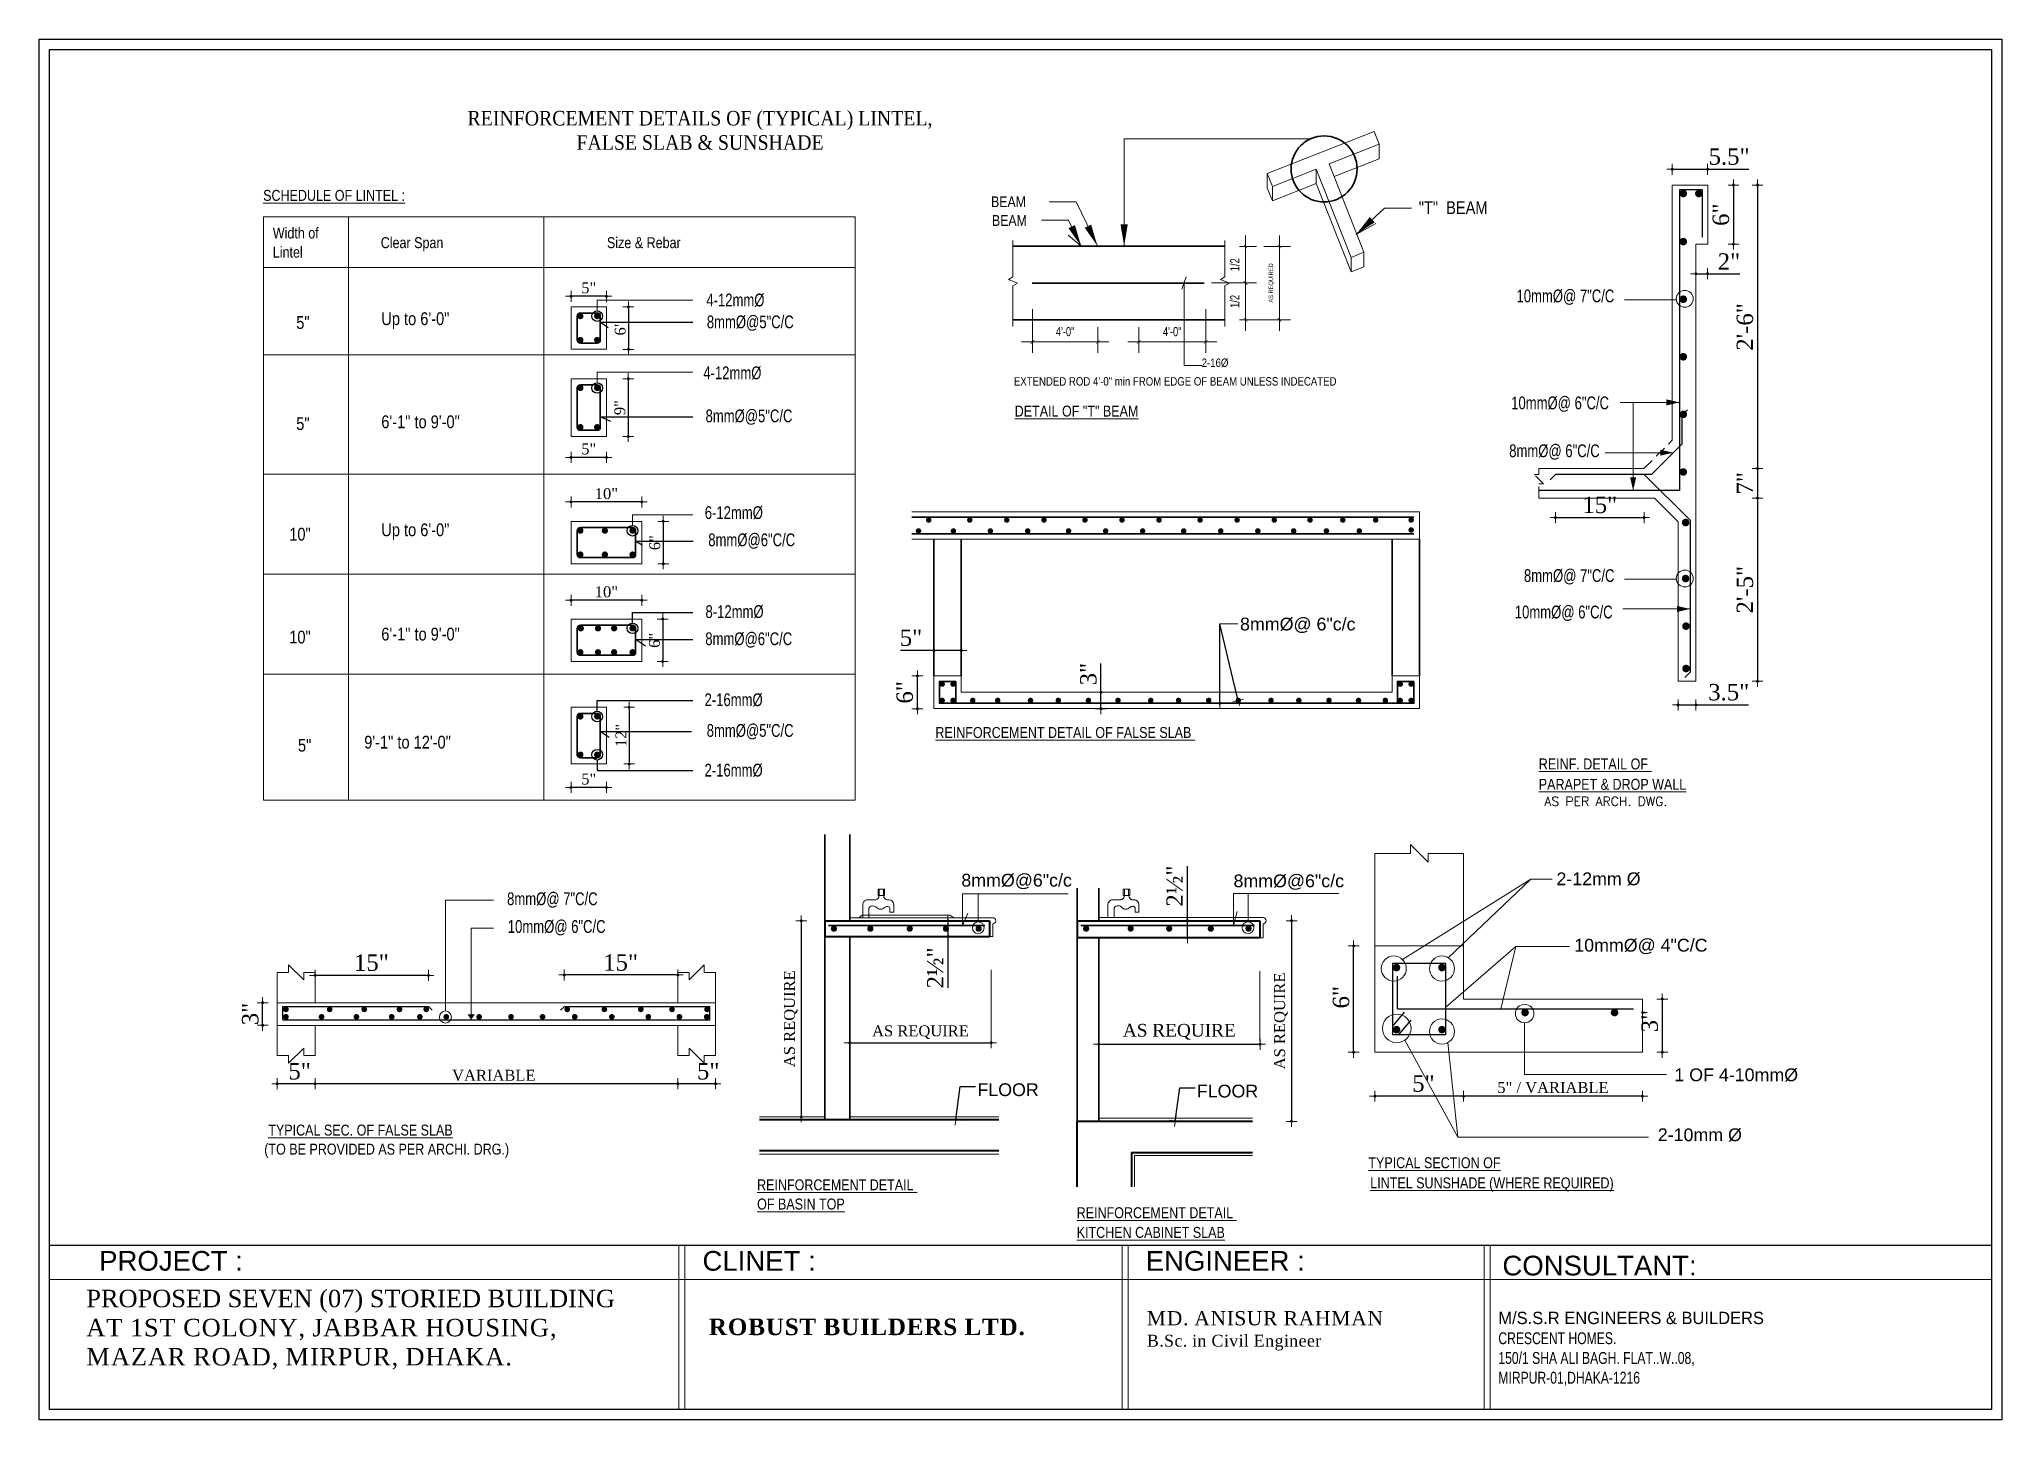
# Model space of a CAD drawing. Extents: x 52891 to 66536, y -48165 to -44533.
# Drawn here: x 63450 to 64528, y -45891 to -45134 of the extents above; entities that cross this region are included whole.
import ezdxf
from ezdxf.enums import TextEntityAlignment as Align

# ---------------------------------------------------------------- set-up
doc = ezdxf.new("R2010")
doc.units = 0
doc.header["$MEASUREMENT"] = 0
doc.header["$PDMODE"] = 3
doc.linetypes.add('DASHED2', pattern=[9.525, 6.35, -3.175])
doc.layers.get('0').update_dxf_attribs({"lineweight": 13})
doc.layers.get('DEFPOINTS').update_dxf_attribs({"lineweight": 13})
for name, color, linetype, lineweight in [('A-RCC LINE', 1, 'Continuous', 18), ('beam', 20, 'DASHED2', 13), ('BOX TEXT', 7, 'Continuous', 13), ('C', 7, 'Continuous', 15), ('C-CoAG', 20, 'Continuous', 25), ('C-DIMENSION', 7, 'Continuous', 13), ('COLUMN', 1, 'Continuous', 40), ('Con', 252, 'Continuous', 13), ('DIM', 8, 'Continuous', 13), ('DIM-18', 163, 'Continuous', 18), ('dim_1', 8, 'Continuous', 13), ('FUR', 12, 'Continuous', 13), ('line', 7, 'Continuous', 15), ('PLASTER_LINE', 7, 'Continuous', 13), ('ROD', 1, 'Continuous', 35), ('S Text', 7, 'Continuous', 13), ('TEXT', 7, 'Continuous', 13), ('WALL', 7, 'Continuous', 30), ('WALL-1', 8, 'Continuous', 18)]:
    doc.layers.add(name, color=color, linetype=linetype, lineweight=lineweight)
doc.layers.add('Layer1', color=174, linetype='Continuous')
doc.layers.add('REN', color=1, linetype='Continuous')
doc.styles.add('2', font='dutcheb.ttf', dxfattribs={"width": 0.9})
doc.styles.add('Arial', font='arial.ttf')
doc.styles.add('DIM', font='ARIALN.TTF')
doc.styles.add('RS', font='arial.ttf')
doc.styles.add('RS6', font='times.ttf')
doc.styles.get("Standard").update_dxf_attribs({"font": 'arial.ttf', "width": 0.6, "height": 6})
doc.styles.add('STYLE2', font='swisscl.ttf')
doc.styles.add('STYLE4', font='swissc.ttf')
doc.styles.add('SX', font='SIMPLEX.shx')
doc.styles.add('Work-Dim', font='swisscl.ttf')
doc.dimstyles.new('Copy of 1-8', dxfattribs={"dimtxt": 5, "dimasz": 2, "dimexe": 6, "dimexo": 4, "dimgap": 3, "dimtad": 1, "dimdec": 0, "dimzin": 3, "dimdsep": 46, "dimtxsty": 'STYLE2', "dimblk": 'ARCHTICK', "dimcen": 0, "dimdle": 6, "dimclrd": 256, "dimclre": 256, "dimclrt": 7, "dimaunit": 1, "dimadec": 3, "dimazin": 1, "dimtfac": 1, "dimtdec": 0, "dimtofl": 0, "dimtmove": 0, "dimatfit": 3, "dimldrblk": 'CLOSED', "dimfxl": 6, "dimtolj": 1, "dimtzin": 0, "dimlwd": -1, "dimlwe": -1, "dimarcsym": 0})
doc.dimstyles.new('Dim Column', dxfattribs={"dimscale": 0, "dimtxt": 5, "dimasz": 2, "dimexe": 2.5, "dimexo": 6, "dimgap": 1.5, "dimtad": 1, "dimzin": 3, "dimdsep": 46, "dimlunit": 4, "dimtxsty": 'DIM', "dimblk": 'ARCHTICK', "dimcen": 0.09, "dimdle": 3, "dimclrd": 256, "dimclre": 256, "dimclrt": 7, "dimazin": 0, "dimtfac": 1, "dimtofl": 0, "dimtmove": 0, "dimatfit": 3, "dimfxl": 1, "dimfrac": 1, "dimtolj": 1, "dimtzin": 0, "dimlwd": -1, "dimlwe": -1, "dimarcsym": 0})
doc.dimstyles.new('dim-01', dxfattribs={"dimtxt": 6, "dimasz": 2, "dimexe": 0.18, "dimexo": 0.0625, "dimgap": 0.5, "dimtad": 0, "dimdec": 1, "dimrnd": 0.125, "dimzin": 3, "dimdsep": 46, "dimlunit": 4, "dimtxsty": 'RS6', "dimblk": 'dim-01', "dimcen": 2, "dimse1": 1, "dimse2": 1, "dimclrt": 7, "dimadec": 0, "dimazin": 0, "dimtfac": 1, "dimtdec": 1, "dimtix": 1, "dimtmove": 0, "dimatfit": 3, "dimldrblk": 'dim-01', "dimfxl": 1, "dimtvp": 0.75, "dimtolj": 1, "dimtzin": 0, "dimarcsym": 0})

msp = doc.modelspace()

# ---------------------------------------------------------------- texts
at = {"layer": 'BOX TEXT', "ltscale": 15, "insert": (63813.18, -45173.28), "char_height": 8, "width": 272.9263, "attachment_point": 2, "style": '2'}
msp.add_mtext('REINFORCEMENT DETAILS OF (TYPICAL) LINTEL, FALSE SLAB & SUNSHADE ', dxfattribs=at)
at = {"layer": 'C-DIMENSION', "lineweight": 13, "ltscale": 10}
for s, style, p in [('4-12mm%%C', 'Work-Dim', (63848.56, -45273.53)), ('8mm%%c@5"C/C', 'Work-Dim', (63864.62, -45285.54)), ('4-12mm%%C', 'Work-Dim', (63846.89, -45313.49)), ('8mm%%c@5"C/C', 'Work-Dim', (63863.93, -45337.12)), ('6-12mm%%C', 'Work-Dim', (63847.7, -45390.2)), ('8mm%%c@6"C/C', 'Work-Dim', (63865.42, -45405.12)), ('8-12mm%%C', 'Work-Dim', (63848.1, -45444.51)), ('8mm%%c@6"C/C', 'Work-Dim', (63863.79, -45459.4)), ('8mm%%C@ 6"c/c', 'RS', (64173.01, -45451.34)), ('2-16mm%%C', 'Work-Dim', (63847.58, -45492.87)), ('8mm%%c@5"C/C', 'Work-Dim', (63864.56, -45509.73)), ('2-16mm%%C', 'Work-Dim', (63847.58, -45531.49))]:
    msp.add_text(s, height=7, dxfattribs=dict(at, style=style)).set_placement(p, align=Align.TOP_RIGHT)
for s, style, p in [('10mm%%C@ 7"C/C', 'Work-Dim', (64315.08, -45278.29)), ('10mm%%C@ 6"C/C', 'Work-Dim', (64312.16, -45336.98)), ('8mm%%C@ 6"C/C', 'Work-Dim', (64307.08, -45363.26)), ('8mm%%C@ 7"C/C', 'Work-Dim', (64315.17, -45431.74)), ('10mm%%C@ 6"C/C', 'Work-Dim', (64314.15, -45451.73)), ('2-12mm %%C', 'RS', (64329.49, -45598.13)), ('8mm%%C@ 7"C/C', 'Work-Dim', (63756.98, -45609.08)), ('10mm%%C@ 6"C/C', 'Work-Dim', (63761.36, -45624.28)), ('10mm%%C@ 4"C/C', 'RS', (64366.27, -45634.56)), ('1 OF 4-10mm%%c', 'RS', (64415.96, -45705.67)), ('2-10mm %%C', 'RS', (64385.13, -45738.56))]:
    msp.add_text(s, height=7, dxfattribs=dict(at, style=style)).set_placement(p, align=Align.RIGHT)
at = {"layer": 'C-DIMENSION', "lineweight": 13, "ltscale": 10, "style": 'RS'}
for p in [(63956.64, -45598.9), (64106.05, -45599.26)]:
    msp.add_text('8mm%%c@6"c/c', height=7, dxfattribs=at).set_placement(p)
at = {"layer": 'C-DIMENSION', "lineweight": 13, "ltscale": 10, "char_height": 7, "attachment_point": 1, "style": 'RS'}
for insert in [(63965.47, -45706.84), (64085.91, -45707.6)]:
    msp.add_mtext('FLOOR', dxfattribs=dict(at, insert=insert))
at = {"layer": 'TEXT', "style": 'STYLE4'}
for s, height, p in [('%%USCHEDULE OF LINTEL :', 6, (63573.37, -45222.63)), (' BEAM  ', 5.898, (63971.08, -45226.07, -6.83)), ('"T"  BEAM  ', 7, (64207.74, -45229.87, -6.83)), (' BEAM  ', 5.898, (63971.57, -45236.36, -6.83)), ('Width of', 6, (63578.67, -45243.25)), ('Clear Span', 6, (63637.93, -45248.57)), ('Size & Rebar', 6, (63762.1, -45248.57)), ('Lintel', 6, (63578.67, -45253.75)), ('5"', 7, (63591.54, -45292.89)), ('Up to 6\'-0"', 7, (63638.24, -45290.78)), ('2-16%%C', 4.608, (64088.57, -45313.77)), ('EXTENDED ROD 4\'-0" min FROM EDGE OF BEAM UNLESS INDECATED', 4.608, (63985.5, -45323.98)), ('5"', 7, (63591.54, -45348.34)), ('6\'-1" to 9\'-0"', 7, (63638.24, -45347.36)), ('%%UDETAIL OF "T" BEAM', 6, (63985.93, -45340.99)), ('10"', 7, (63587.71, -45409.03)), ('Up to 6\'-0"', 7, (63638.24, -45406.62)), ('10"', 7, (63587.71, -45465.5)), ('6\'-1" to 9\'-0"', 7, (63638.24, -45463.84)), ('%%UREINFORCEMENT DETAIL OF FALSE SLAB ', 6, (63942.38, -45517.34)), ('5"', 7, (63592.5, -45524.84)), ('9\'-1" to 12\'-0"', 7, (63628.87, -45523.14)), ('%%UREINF. DETAIL OF ', 6, (64273.62, -45534.6)), ('%%UPARAPET & DROP WALL', 6, (64273.62, -45545.78)), ('%%UTYPICAL SEC. OF FALSE SLAB', 6, (63576.2, -45735.51)), ('(TO BE PROVIDED AS PER ARCHI. DRG.)', 6, (63573.98, -45745.95)), ('%%UTYPICAL SECTION OF', 6, (64180.06, -45753.43)), ('%%UREINFORCEMENT DETAIL ', 6, (63844.52, -45765.56)), ('%%ULINTEL SUNSHADE (WHERE REQUIRED)', 6, (64181.11, -45764.48)), ('%%UOF BASIN TOP', 6, (63844.52, -45776.08)), ('%%UREINFORCEMENT DETAIL ', 6, (64019.95, -45780.85)), ('%%UKITCHEN CABINET SLAB', 6, (64019.95, -45791.65))]:
    msp.add_text(s, height=height, dxfattribs=at).set_placement(p)
at = {"layer": 'TEXT', "style": 'SX'}
msp.add_text('AS PER ARCH. DWG.', height=5, dxfattribs=at).set_placement((64344.18, -45554.63), align=Align.RIGHT)

# ---------------------------------------------------------------- blocks, each defined once
blk = doc.blocks.new('dim-01')
at = {"layer": 'line', "linetype": 'Continuous'}
for p, q in [((-3, 0), (3, 0)), ((0, 3), (0, -3))]:
    blk.add_line(p, q, dxfattribs=at)
at = {"layer": 'line', "color": 6, "linetype": 'Continuous', "const_width": 0.825}
blk.add_lwpolyline([(-0.4, 0, 1), (0.4, 0, 1)], format="xyb", close=True, dxfattribs=at)
blk = doc.blocks.new('*D1898')
at = {"layer": 'DEFPOINTS', "color": 0}
for p in [(64366.3, -45214), (64331.4, -45369.5), (64393.7, -45369.5)]:
    blk.add_point(p, dxfattribs=at)
at = {"layer": 'DIM-18', "color": 0, "lineweight": -2}
blk.add_line((64393.7, -45215), (64393.7, -45368.5), dxfattribs=at)
for p, rotation in [((64393.7, -45214), 90), ((64393.7, -45369.5), 270)]:
    blk.add_blockref('dim-01', p, dxfattribs=dict(at, rotation=rotation))
at = {"layer": 'DIM-18', "color": 7, "insert": (64386.8, -45291.8), "char_height": 9, "attachment_point": 5, "rotation": 90, "style": 'RS6'}
blk.add_mtext('\\A1;2\'-6"', dxfattribs=at)
blk = doc.blocks.new('*D1899')
at = {"layer": 'DEFPOINTS', "color": 0}
for p in [(63573.1, -45662.6), (63590.2, -45662.6), (63590.2, -45675)]:
    blk.add_point(p, dxfattribs=at)
at = {"layer": 'DIM-18', "color": 0, "lineweight": -2}
blk.add_line((63573.1, -45674), (63573.1, -45663.6), dxfattribs=at)
for p, rotation in [((63573.1, -45662.6), 90), ((63573.1, -45675), 270)]:
    blk.add_blockref('dim-01', p, dxfattribs=dict(at, rotation=rotation))
at = {"layer": 'DIM-18', "color": 7, "insert": (63566.3, -45668.8), "char_height": 9, "attachment_point": 5, "rotation": 90, "style": 'RS6'}
blk.add_mtext('\\A1;3"', dxfattribs=at)
blk = doc.blocks.new('*D1900')
at = {"layer": 'DEFPOINTS', "color": 0}
for p in [(64330.5, -45660.6), (64330.5, -45689.8), (64341.4, -45689.8)]:
    blk.add_point(p, dxfattribs=at)
at = {"layer": 'DIM-18', "color": 0, "lineweight": -2}
blk.add_line((64341.4, -45661.6), (64341.4, -45688.8), dxfattribs=at)
for p, rotation in [((64341.4, -45660.6), 90), ((64341.4, -45689.8), 270)]:
    blk.add_blockref('dim-01', p, dxfattribs=dict(at, rotation=rotation))
at = {"layer": 'DIM-18', "color": 7, "insert": (64334.5, -45672.7), "char_height": 9, "attachment_point": 5, "rotation": 90, "style": 'RS6'}
blk.add_mtext('\\A1;3"', dxfattribs=at)
blk = doc.blocks.new('*D1901')
at = {"layer": 'DEFPOINTS', "color": 0}
for p in [(64172, -45631.4), (64183.7, -45631.4), (64183.7, -45689.8)]:
    blk.add_point(p, dxfattribs=at)
at = {"layer": 'DIM-18', "color": 0, "lineweight": -2}
blk.add_line((64172, -45688.8), (64172, -45632.4), dxfattribs=at)
for p, rotation in [((64172, -45631.4), 90), ((64172, -45689.8), 270)]:
    blk.add_blockref('dim-01', p, dxfattribs=dict(at, rotation=rotation))
at = {"layer": 'DIM-18', "color": 7, "insert": (64165.1, -45659.6), "char_height": 9, "attachment_point": 5, "rotation": 90, "style": 'RS6'}
blk.add_mtext('\\A1;6"', dxfattribs=at)
blk = doc.blocks.new('*D1902')
at = {"layer": 'DEFPOINTS', "color": 0}
for p in [(64232.3, -45660.6), (64183.7, -45689.8), (64183.7, -45713.9)]:
    blk.add_point(p, dxfattribs=at)
at = {"layer": 'DIM-18', "color": 0, "lineweight": -2}
blk.add_line((64231.3, -45713.9), (64184.7, -45713.9), dxfattribs=at)
at = {"layer": 'DIM-18', "color": 0, "lineweight": -2, "rotation": 180}
blk.add_blockref('dim-01', (64183.7, -45713.9), dxfattribs=at)
at = {"layer": 'DIM-18', "color": 0, "lineweight": -2}
blk.add_blockref('dim-01', (64232.3, -45713.9), dxfattribs=at)
at = {"layer": 'DIM-18', "color": 7, "insert": (64210.3, -45707), "char_height": 9, "attachment_point": 5, "style": 'RS6'}
blk.add_mtext('\\A1;5"', dxfattribs=at)
blk = doc.blocks.new('*D1903')
at = {"layer": 'DEFPOINTS', "color": 0}
for p in [(64232.3, -45660.6), (64330.5, -45689.8), (64232.3, -45713.9)]:
    blk.add_point(p, dxfattribs=at)
at = {"layer": 'DIM-18', "color": 0, "lineweight": -2}
blk.add_line((64329.5, -45713.9), (64233.3, -45713.9), dxfattribs=at)
at = {"layer": 'DIM-18', "color": 0, "lineweight": -2, "rotation": 180}
blk.add_blockref('dim-01', (64232.3, -45713.9), dxfattribs=at)
at = {"layer": 'DIM-18', "color": 0, "lineweight": -2}
blk.add_blockref('dim-01', (64330.5, -45713.9), dxfattribs=at)
at = {"layer": 'DIM-18', "color": 7, "insert": (64281.4, -45709.2), "char_height": 6, "attachment_point": 5, "style": 'RS6'}
blk.add_mtext('\\A1;5" / VARIABLE', dxfattribs=at)
blk = doc.blocks.new('*D1904')
at = {"layer": 'DEFPOINTS', "color": 0}
for p in [(63801, -45705.9), (63801, -45707.1), (63821.7, -45705.9)]:
    blk.add_point(p, dxfattribs=at)
at = {"layer": 'DIM-18', "color": 0, "lineweight": -2}
blk.add_line((63820.7, -45707.1), (63802, -45707.1), dxfattribs=at)
at = {"layer": 'DIM-18', "color": 0, "lineweight": -2, "rotation": 180}
blk.add_blockref('dim-01', (63801, -45707.1), dxfattribs=at)
at = {"layer": 'DIM-18', "color": 0, "lineweight": -2}
blk.add_blockref('dim-01', (63821.7, -45707.1), dxfattribs=at)
at = {"layer": 'DIM-18', "color": 7, "insert": (63817.7, -45700.3), "char_height": 9, "attachment_point": 5, "style": 'RS6'}
blk.add_mtext('\\A1;5"', dxfattribs=at)
blk = doc.blocks.new('*D1905')
at = {"layer": 'DEFPOINTS', "color": 0}
for p in [(63601.9, -45705.9), (63601.9, -45707.1), (63801, -45705.9)]:
    blk.add_point(p, dxfattribs=at)
at = {"layer": 'DIM-18', "color": 0, "lineweight": -2}
blk.add_line((63800, -45707.1), (63602.9, -45707.1), dxfattribs=at)
at = {"layer": 'DIM-18', "color": 0, "lineweight": -2, "rotation": 180}
blk.add_blockref('dim-01', (63601.9, -45707.1), dxfattribs=at)
at = {"layer": 'DIM-18', "color": 0, "lineweight": -2}
blk.add_blockref('dim-01', (63801, -45707.1), dxfattribs=at)
at = {"layer": 'DIM-18', "color": 7, "insert": (63700, -45702.5), "char_height": 6, "attachment_point": 5, "style": 'RS6'}
blk.add_mtext('\\A1;VARIABLE', dxfattribs=at)
blk = doc.blocks.new('*D1906')
at = {"layer": 'DEFPOINTS', "color": 0}
for p in [(63581.1, -45705.9), (63581.1, -45707.1), (63601.9, -45705.9)]:
    blk.add_point(p, dxfattribs=at)
at = {"layer": 'DIM-18', "color": 0, "lineweight": -2}
blk.add_line((63600.9, -45707.1), (63582.1, -45707.1), dxfattribs=at)
at = {"layer": 'DIM-18', "color": 0, "lineweight": -2, "rotation": 180}
blk.add_blockref('dim-01', (63581.1, -45707.1), dxfattribs=at)
at = {"layer": 'DIM-18', "color": 0, "lineweight": -2}
blk.add_blockref('dim-01', (63601.9, -45707.1), dxfattribs=at)
at = {"layer": 'DIM-18', "color": 7, "insert": (63593.4, -45700.3), "char_height": 9, "attachment_point": 5, "style": 'RS6'}
blk.add_mtext('\\A1;5"', dxfattribs=at)
blk = doc.blocks.new('AR')
at = {"color": 0, "linetype": 'ByBlock', "lineweight": 30}
blk.add_lwpolyline([(0, 0, 0, 4, 0), (2.9, 0, 4, 4, 0)], format="xyseb", dxfattribs=at)
blk = doc.blocks.new('*D1907')
at = {"layer": 'DEFPOINTS', "color": 0}
for p in [(63738.7, -45647.4), (63738.7, -45665.2), (63801, -45665.2)]:
    blk.add_point(p, dxfattribs=at)
at = {"layer": 'DIM-18', "color": 0, "lineweight": -2}
blk.add_line((63800, -45647.4), (63739.7, -45647.4), dxfattribs=at)
at = {"layer": 'DIM-18', "color": 0, "lineweight": -2, "rotation": 180}
blk.add_blockref('dim-01', (63738.7, -45647.4), dxfattribs=at)
at = {"layer": 'DIM-18', "color": 0, "lineweight": -2}
blk.add_blockref('dim-01', (63801, -45647.4), dxfattribs=at)
at = {"layer": 'DIM-18', "color": 7, "insert": (63769.6, -45640.6), "char_height": 9, "attachment_point": 5, "style": 'RS6'}
blk.add_mtext('\\A1;15"', dxfattribs=at)
blk = doc.blocks.new('*D1908')
at = {"layer": 'DEFPOINTS', "color": 0}
for p in [(63601.9, -45647.6), (63601.9, -45664.3), (63664.1, -45664.3)]:
    blk.add_point(p, dxfattribs=at)
at = {"layer": 'DIM-18', "color": 0, "lineweight": -2}
blk.add_line((63663.1, -45647.6), (63602.9, -45647.6), dxfattribs=at)
at = {"layer": 'DIM-18', "color": 0, "lineweight": -2, "rotation": 180}
blk.add_blockref('dim-01', (63601.9, -45647.6), dxfattribs=at)
at = {"layer": 'DIM-18', "color": 0, "lineweight": -2}
blk.add_blockref('dim-01', (63664.1, -45647.6), dxfattribs=at)
at = {"layer": 'DIM-18', "color": 7, "insert": (63632.8, -45640.7), "char_height": 9, "attachment_point": 5, "style": 'RS6'}
blk.add_mtext('\\A1;15"', dxfattribs=at)
blk = doc.blocks.new('*D1909')
at = {"layer": 'DEFPOINTS', "color": 0}
for p in [(64282.8, -45372.8), (64331.4, -45372.8), (64331.4, -45396.4)]:
    blk.add_point(p, dxfattribs=at)
at = {"layer": 'DIM-18', "color": 0, "lineweight": -2}
blk.add_line((64283.8, -45396.4), (64330.4, -45396.4), dxfattribs=at)
at = {"layer": 'DIM-18', "color": 0, "lineweight": -2, "rotation": 180}
blk.add_blockref('dim-01', (64282.8, -45396.4), dxfattribs=at)
at = {"layer": 'DIM-18', "color": 0, "lineweight": -2}
blk.add_blockref('dim-01', (64331.4, -45396.4), dxfattribs=at)
at = {"layer": 'DIM-18', "color": 7, "insert": (64307.1, -45389.5), "char_height": 9, "attachment_point": 5, "style": 'RS6'}
blk.add_mtext('\\A1;15"', dxfattribs=at)
blk = doc.blocks.new('ARR')
at = {"layer": 'DIM'}
blk.add_solid([(73, -17), (73, 17), (0, 0)], dxfattribs=at)
blk = doc.blocks.new('*D1910')
at = {"layer": 'DEFPOINTS', "color": 0}
for p in [(64337.2, -45385.7), (64359.9, -45486.2), (64393.7, -45486.2)]:
    blk.add_point(p, dxfattribs=at)
at = {"layer": 'DIM-18', "color": 0, "lineweight": -2}
blk.add_line((64393.7, -45386.7), (64393.7, -45485.2), dxfattribs=at)
for p, rotation in [((64393.7, -45385.7), 90), ((64393.7, -45486.2), 270)]:
    blk.add_blockref('dim-01', p, dxfattribs=dict(at, rotation=rotation))
at = {"layer": 'DIM-18', "color": 7, "insert": (64386.8, -45436), "char_height": 9, "attachment_point": 5, "rotation": 90, "style": 'RS6'}
blk.add_mtext('\\A1;2\'-5"', dxfattribs=at)
blk = doc.blocks.new('*D1911')
at = {"layer": 'DEFPOINTS', "color": 0}
for p in [(64350.1, -45486.2), (64359.9, -45486.2), (64359.9, -45499.2)]:
    blk.add_point(p, dxfattribs=at)
at = {"layer": 'DIM-18', "color": 0, "lineweight": -2}
for p, q in [((64351.1, -45499.2), (64358.9, -45499.2)), ((64359.9, -45499.2), (64388.7, -45499.2))]:
    blk.add_line(p, q, dxfattribs=at)
at = {"layer": 'DIM-18', "color": 0, "lineweight": -2, "rotation": 180}
blk.add_blockref('dim-01', (64350.1, -45499.2), dxfattribs=at)
at = {"layer": 'DIM-18', "color": 0, "lineweight": -2}
blk.add_blockref('dim-01', (64359.9, -45499.2), dxfattribs=at)
at = {"layer": 'DIM-18', "color": 7, "insert": (64377.9, -45492.3), "char_height": 9, "attachment_point": 5, "style": 'RS6'}
blk.add_mtext('\\A1;3.5"', dxfattribs=at)
blk = doc.blocks.new('*D1912')
at = {"layer": 'DEFPOINTS', "color": 0}
for p in [(64331.4, -45369.5), (64337.2, -45385.7), (64393.7, -45385.7)]:
    blk.add_point(p, dxfattribs=at)
at = {"layer": 'DIM-18', "color": 0, "lineweight": -2}
blk.add_line((64393.7, -45370.5), (64393.7, -45384.7), dxfattribs=at)
for p, rotation in [((64393.7, -45369.5), 90), ((64393.7, -45385.7), 270)]:
    blk.add_blockref('dim-01', p, dxfattribs=dict(at, rotation=rotation))
at = {"layer": 'DIM-18', "color": 7, "insert": (64386.8, -45377.6), "char_height": 9, "attachment_point": 5, "rotation": 90, "style": 'RS6'}
blk.add_mtext('\\A1;7"', dxfattribs=at)
blk = doc.blocks.new('*D1913')
at = {"layer": 'DEFPOINTS', "color": 0}
for p in [(64366.3, -45214), (64366.3, -45246.4), (64380.5, -45246.4)]:
    blk.add_point(p, dxfattribs=at)
at = {"layer": 'DIM-18', "color": 0, "lineweight": -2}
blk.add_line((64380.5, -45215), (64380.5, -45245.4), dxfattribs=at)
for p, rotation in [((64380.5, -45214), 90), ((64380.5, -45246.4), 270)]:
    blk.add_blockref('dim-01', p, dxfattribs=dict(at, rotation=rotation))
at = {"layer": 'DIM-18', "color": 7, "insert": (64373.6, -45230.2), "char_height": 9, "attachment_point": 5, "rotation": 90, "style": 'RS6'}
blk.add_mtext('\\A1;6"', dxfattribs=at)
blk = doc.blocks.new('*D1872')
at = {"layer": 'DEFPOINTS', "color": 0}
for p in [(64359.9, -45246.4), (64366.3, -45246.4), (64366.3, -45262.6)]:
    blk.add_point(p, dxfattribs=at)
at = {"layer": 'DIM-18', "color": 0, "lineweight": -2}
for p, q in [((64360.9, -45262.6), (64365.3, -45262.6)), ((64366.3, -45262.6), (64384, -45262.6))]:
    blk.add_line(p, q, dxfattribs=at)
at = {"layer": 'DIM-18', "color": 0, "lineweight": -2, "rotation": 180}
blk.add_blockref('dim-01', (64359.9, -45262.6), dxfattribs=at)
at = {"layer": 'DIM-18', "color": 0, "lineweight": -2}
blk.add_blockref('dim-01', (64366.3, -45262.6), dxfattribs=at)
at = {"layer": 'DIM-18', "color": 7, "insert": (64378, -45255.9), "char_height": 9, "attachment_point": 5, "style": 'RS6'}
blk.add_mtext('\\A1;2"', dxfattribs=at)
blk = doc.blocks.new('*D1873')
at = {"layer": 'DEFPOINTS', "color": 0}
for p in [(64366.3, -45205.3), (64346.9, -45214), (64366.3, -45214)]:
    blk.add_point(p, dxfattribs=at)
at = {"layer": 'DIM-18', "color": 0, "lineweight": -2}
for p, q in [((64347.9, -45205.3), (64365.3, -45205.3)), ((64366.3, -45205.3), (64388.9, -45205.3))]:
    blk.add_line(p, q, dxfattribs=at)
at = {"layer": 'DIM-18', "color": 0, "lineweight": -2, "rotation": 180}
blk.add_blockref('dim-01', (64346.9, -45205.3), dxfattribs=at)
at = {"layer": 'DIM-18', "color": 0, "lineweight": -2}
blk.add_blockref('dim-01', (64366.3, -45205.3), dxfattribs=at)
at = {"layer": 'DIM-18', "color": 7, "insert": (64378.1, -45198.4), "char_height": 9, "attachment_point": 5, "style": 'RS6'}
blk.add_mtext('\\A1;5.5"', dxfattribs=at)
blk = doc.blocks.new('*D1874')
at = {"layer": 'DEFPOINTS', "color": 0}
for p in [(64030.5, -45492.3), (64030.5, -45501.3), (64033.3, -45501.3)]:
    blk.add_point(p, dxfattribs=at)
at = {"layer": 'DIM-18', "color": 0, "lineweight": -2}
for p, q in [((64033.3, -45492.3), (64033.3, -45476.4)), ((64033.3, -45500.3), (64033.3, -45493.3))]:
    blk.add_line(p, q, dxfattribs=at)
for p, rotation in [((64033.3, -45492.3), 90), ((64033.3, -45501.3), 270)]:
    blk.add_blockref('dim-01', p, dxfattribs=dict(at, rotation=rotation))
at = {"layer": 'DIM-18', "color": 7, "insert": (64026.4, -45482.3), "char_height": 9, "attachment_point": 5, "rotation": 90, "style": 'RS6'}
blk.add_mtext('\\A1;3"', dxfattribs=at)
blk = doc.blocks.new('*D1875')
at = {"layer": 'DEFPOINTS', "color": 0}
for p in [(63932.5, -45483.3), (63941.6, -45483.3), (63941.6, -45501.3)]:
    blk.add_point(p, dxfattribs=at)
at = {"layer": 'DIM-18', "color": 0, "lineweight": -2}
blk.add_line((63932.5, -45500.3), (63932.5, -45484.3), dxfattribs=at)
for p, rotation in [((63932.5, -45483.3), 90), ((63932.5, -45501.3), 270)]:
    blk.add_blockref('dim-01', p, dxfattribs=dict(at, rotation=rotation))
at = {"layer": 'DIM-18', "color": 7, "insert": (63925.6, -45492.3), "char_height": 9, "attachment_point": 5, "rotation": 90, "style": 'RS6'}
blk.add_mtext('\\A1;6"', dxfattribs=at)
blk = doc.blocks.new('*D1876')
at = {"layer": 'DEFPOINTS', "color": 0}
for p in [(63941.6, -45469.3), (63941.6, -45483.3), (63956.6, -45483.3)]:
    blk.add_point(p, dxfattribs=at)
at = {"layer": 'DIM-18', "color": 0, "lineweight": -2}
for p, q in [((63941.6, -45469.3), (63923.2, -45469.3)), ((63955.6, -45469.3), (63942.6, -45469.3))]:
    blk.add_line(p, q, dxfattribs=at)
at = {"layer": 'DIM-18', "color": 0, "lineweight": -2, "rotation": 180}
blk.add_blockref('dim-01', (63941.6, -45469.3), dxfattribs=at)
at = {"layer": 'DIM-18', "color": 0, "lineweight": -2}
blk.add_blockref('dim-01', (63956.6, -45469.3), dxfattribs=at)
at = {"layer": 'DIM-18', "color": 7, "insert": (63929, -45462.4), "char_height": 9, "attachment_point": 5, "style": 'RS6'}
blk.add_mtext('\\A1;5"', dxfattribs=at)
blk = doc.blocks.new('*D1877')
at = {"layer": 'DEFPOINTS', "color": 0}
for p in [(63761.8, -45320.2), (63761.8, -45351.9), (63773.8, -45351.9)]:
    blk.add_point(p, dxfattribs=at)
at = {"layer": 'DIM-18', "color": 0, "lineweight": -2}
blk.add_line((63773.8, -45321.2), (63773.8, -45350.9), dxfattribs=at)
for p, rotation in [((63773.8, -45320.2), 90), ((63773.8, -45351.9), 270)]:
    blk.add_blockref('dim-01', p, dxfattribs=dict(at, rotation=rotation))
at = {"layer": 'DIM-18', "color": 7, "insert": (63769.2, -45336.1), "char_height": 6, "attachment_point": 5, "rotation": 90, "style": 'RS6'}
blk.add_mtext('\\A1;9"', dxfattribs=at)
blk = doc.blocks.new('*D1878')
at = {"layer": 'DEFPOINTS', "color": 0}
for p in [(63742.4, -45441.8), (63742.4, -45452.1), (63781.2, -45452.1)]:
    blk.add_point(p, dxfattribs=at)
at = {"layer": 'DIM-18', "color": 0, "lineweight": -2}
blk.add_line((63780.2, -45441.8), (63743.4, -45441.8), dxfattribs=at)
at = {"layer": 'DIM-18', "color": 0, "lineweight": -2, "rotation": 180}
blk.add_blockref('dim-01', (63742.4, -45441.8), dxfattribs=at)
at = {"layer": 'DIM-18', "color": 0, "lineweight": -2}
blk.add_blockref('dim-01', (63781.2, -45441.8), dxfattribs=at)
at = {"layer": 'DIM-18', "color": 7, "insert": (63761.8, -45437.2), "char_height": 6, "attachment_point": 5, "style": 'RS6'}
blk.add_mtext('\\A1;10"', dxfattribs=at)
blk = doc.blocks.new('*D1879')
at = {"layer": 'DEFPOINTS', "color": 0}
for p in [(63781.2, -45452.1), (63781.2, -45475.4), (63792.7, -45475.4)]:
    blk.add_point(p, dxfattribs=at)
at = {"layer": 'DIM-18', "color": 0, "lineweight": -2}
blk.add_line((63792.7, -45453.1), (63792.7, -45474.4), dxfattribs=at)
for p, rotation in [((63792.7, -45452.1), 90), ((63792.7, -45475.4), 270)]:
    blk.add_blockref('dim-01', p, dxfattribs=dict(at, rotation=rotation))
at = {"layer": 'DIM-18', "color": 7, "insert": (63788.2, -45463.8), "char_height": 6, "attachment_point": 5, "rotation": 90, "style": 'RS6'}
blk.add_mtext('\\A1;6"', dxfattribs=at)
blk = doc.blocks.new('*D1880')
at = {"layer": 'DEFPOINTS', "color": 0}
for p in [(63742.4, -45275), (63742.4, -45280.8), (63761.8, -45280.8)]:
    blk.add_point(p, dxfattribs=at)
at = {"layer": 'DIM-18', "color": 0, "lineweight": -2}
blk.add_line((63760.8, -45275), (63743.4, -45275), dxfattribs=at)
at = {"layer": 'DIM-18', "color": 0, "lineweight": -2, "rotation": 180}
blk.add_blockref('dim-01', (63742.4, -45275), dxfattribs=at)
at = {"layer": 'DIM-18', "color": 0, "lineweight": -2}
blk.add_blockref('dim-01', (63761.8, -45275), dxfattribs=at)
at = {"layer": 'DIM-18', "color": 7, "insert": (63752.1, -45270.4), "char_height": 6, "attachment_point": 5, "style": 'RS6'}
blk.add_mtext('\\A1;5"', dxfattribs=at)
blk = doc.blocks.new('*D1881')
at = {"layer": 'DEFPOINTS', "color": 0}
for p in [(63761.8, -45280.8), (63761.8, -45304.1), (63773.9, -45304.1)]:
    blk.add_point(p, dxfattribs=at)
at = {"layer": 'DIM-18', "color": 0, "lineweight": -2}
blk.add_line((63773.9, -45281.8), (63773.9, -45303.1), dxfattribs=at)
for p, rotation in [((63773.9, -45280.8), 90), ((63773.9, -45304.1), 270)]:
    blk.add_blockref('dim-01', p, dxfattribs=dict(at, rotation=rotation))
at = {"layer": 'DIM-18', "color": 7, "insert": (63769.4, -45292.4), "char_height": 6, "attachment_point": 5, "rotation": 90, "style": 'RS6'}
blk.add_mtext('\\A1;6"', dxfattribs=at)
blk = doc.blocks.new('*D1882')
at = {"layer": 'DEFPOINTS', "color": 0}
for p in [(63742.4, -45387.8), (63742.4, -45398.2), (63781.2, -45398.2)]:
    blk.add_point(p, dxfattribs=at)
at = {"layer": 'DIM-18', "color": 0, "lineweight": -2}
blk.add_line((63780.2, -45387.8), (63743.4, -45387.8), dxfattribs=at)
at = {"layer": 'DIM-18', "color": 0, "lineweight": -2, "rotation": 180}
blk.add_blockref('dim-01', (63742.4, -45387.8), dxfattribs=at)
at = {"layer": 'DIM-18', "color": 0, "lineweight": -2}
blk.add_blockref('dim-01', (63781.2, -45387.8), dxfattribs=at)
at = {"layer": 'DIM-18', "color": 7, "insert": (63761.8, -45383.3), "char_height": 6, "attachment_point": 5, "style": 'RS6'}
blk.add_mtext('\\A1;10"', dxfattribs=at)
blk = doc.blocks.new('*D1883')
at = {"layer": 'DEFPOINTS', "color": 0}
for p in [(63781.2, -45398.5), (63781.2, -45421.8), (63793, -45421.8)]:
    blk.add_point(p, dxfattribs=at)
at = {"layer": 'DIM-18', "color": 0, "lineweight": -2}
blk.add_line((63793, -45399.5), (63793, -45420.8), dxfattribs=at)
for p, rotation in [((63793, -45398.5), 90), ((63793, -45421.8), 270)]:
    blk.add_blockref('dim-01', p, dxfattribs=dict(at, rotation=rotation))
at = {"layer": 'DIM-18', "color": 7, "insert": (63788.4, -45410.2), "char_height": 6, "attachment_point": 5, "rotation": 90, "style": 'RS6'}
blk.add_mtext('\\A1;6"', dxfattribs=at)
blk = doc.blocks.new('*D1884')
at = {"layer": 'DEFPOINTS', "color": 0}
for p in [(63761.8, -45500.5), (63761.8, -45531.6), (63774.3, -45531.6)]:
    blk.add_point(p, dxfattribs=at)
at = {"layer": 'DIM-18', "color": 0, "lineweight": -2}
blk.add_line((63774.3, -45501.5), (63774.3, -45530.6), dxfattribs=at)
for p, rotation in [((63774.3, -45500.5), 90), ((63774.3, -45531.6), 270)]:
    blk.add_blockref('dim-01', p, dxfattribs=dict(at, rotation=rotation))
at = {"layer": 'DIM-18', "color": 7, "insert": (63769.8, -45516), "char_height": 6, "attachment_point": 5, "rotation": 90, "style": 'RS6'}
blk.add_mtext('\\A1;12"', dxfattribs=at)
blk = doc.blocks.new('*D1885')
at = {"layer": 'DEFPOINTS', "color": 0}
for p in [(63742.4, -45531.6), (63761.8, -45531.6), (63742.4, -45544.5)]:
    blk.add_point(p, dxfattribs=at)
at = {"layer": 'DIM-18', "color": 0, "lineweight": -2}
blk.add_line((63760.8, -45544.5), (63743.4, -45544.5), dxfattribs=at)
at = {"layer": 'DIM-18', "color": 0, "lineweight": -2, "rotation": 180}
blk.add_blockref('dim-01', (63742.4, -45544.5), dxfattribs=at)
at = {"layer": 'DIM-18', "color": 0, "lineweight": -2}
blk.add_blockref('dim-01', (63761.8, -45544.5), dxfattribs=at)
at = {"layer": 'DIM-18', "color": 7, "insert": (63752.1, -45539.9), "char_height": 6, "attachment_point": 5, "style": 'RS6'}
blk.add_mtext('\\A1;5"', dxfattribs=at)
blk = doc.blocks.new('*D1886')
at = {"layer": 'DEFPOINTS', "color": 0}
for p in [(63742.4, -45351.9), (63761.8, -45351.9), (63742.4, -45363.4)]:
    blk.add_point(p, dxfattribs=at)
at = {"layer": 'DIM-18', "color": 0, "lineweight": -2}
blk.add_line((63760.8, -45363.4), (63743.4, -45363.4), dxfattribs=at)
at = {"layer": 'DIM-18', "color": 0, "lineweight": -2, "rotation": 180}
blk.add_blockref('dim-01', (63742.4, -45363.4), dxfattribs=at)
at = {"layer": 'DIM-18', "color": 0, "lineweight": -2}
blk.add_blockref('dim-01', (63761.8, -45363.4), dxfattribs=at)
at = {"layer": 'DIM-18', "color": 7, "insert": (63752.1, -45358.8), "char_height": 6, "attachment_point": 5, "style": 'RS6'}
blk.add_mtext('\\A1;5"', dxfattribs=at)
blk = doc.blocks.new('*D1887')
at = {"layer": 'DEFPOINTS', "color": 0}
for p in [(63973, -45650.1), (63895.4, -45667.2), (63973, -45684.6)]:
    blk.add_point(p, dxfattribs=at)
at = {"layer": 'DIM-18', "color": 0, "lineweight": -2}
blk.add_line((63896.4, -45684.6), (63972, -45684.6), dxfattribs=at)
at = {"layer": 'DIM-18', "color": 0, "lineweight": -2, "rotation": 180}
blk.add_blockref('dim-01', (63895.4, -45684.6), dxfattribs=at)
at = {"layer": 'DIM-18', "color": 0, "lineweight": -2}
blk.add_blockref('dim-01', (63973, -45684.6), dxfattribs=at)
at = {"layer": 'DIM-18', "color": 7, "insert": (63934.2, -45678.8), "char_height": 6, "attachment_point": 5, "style": 'RS6'}
blk.add_mtext('\\A1;AS REQUIRE', dxfattribs=at)
blk = doc.blocks.new('*D1888')
at = {"layer": 'DEFPOINTS', "color": 0}
for p in [(63946.6, -45617.7), (63949.3, -45617.7), (63946.6, -45626.3)]:
    blk.add_point(p, dxfattribs=at)
at = {"layer": 'DIM-18', "color": 0, "lineweight": -2}
for p, q in [((63949.3, -45618.7), (63949.3, -45625.3)), ((63949.3, -45626.3), (63949.3, -45654.4))]:
    blk.add_line(p, q, dxfattribs=at)
for p, rotation in [((63949.3, -45617.7), 90), ((63949.3, -45626.3), 270)]:
    blk.add_blockref('dim-01', p, dxfattribs=dict(at, rotation=rotation))
at = {"layer": 'DIM-18', "color": 7, "insert": (63942.3, -45643.5), "char_height": 9, "attachment_point": 5, "rotation": 90, "style": 'RS6'}
blk.add_mtext('\\A1;2½"', dxfattribs=at)
blk = doc.blocks.new('*D1889')
at = {"layer": 'DEFPOINTS', "color": 0}
for p in [(64124, -45617.6), (64116.5, -45727.7), (64137.9, -45727.7)]:
    blk.add_point(p, dxfattribs=at)
at = {"layer": 'DIM-18', "color": 0, "lineweight": -2}
blk.add_line((64137.9, -45618.6), (64137.9, -45726.7), dxfattribs=at)
for p, rotation in [((64137.9, -45617.6), 90), ((64137.9, -45727.7), 270)]:
    blk.add_blockref('dim-01', p, dxfattribs=dict(at, rotation=rotation))
at = {"layer": 'DIM-18', "color": 7, "insert": (64132.1, -45672.6), "char_height": 6, "attachment_point": 5, "rotation": 90, "style": 'RS6'}
blk.add_mtext('\\A1;AS REQUIRE', dxfattribs=at)
blk = doc.blocks.new('*D1890')
at = {"layer": 'DEFPOINTS', "color": 0}
for p in [(64032.1, -45668), (64120.6, -45671), (64120.6, -45685.4)]:
    blk.add_point(p, dxfattribs=at)
at = {"layer": 'DIM-18', "color": 0, "lineweight": -2}
blk.add_line((64033.1, -45685.4), (64119.6, -45685.4), dxfattribs=at)
at = {"layer": 'DIM-18', "color": 0, "lineweight": -2, "rotation": 180}
blk.add_blockref('dim-01', (64032.1, -45685.4), dxfattribs=at)
at = {"layer": 'DIM-18', "color": 0, "lineweight": -2}
blk.add_blockref('dim-01', (64120.6, -45685.4), dxfattribs=at)
at = {"layer": 'DIM-18', "color": 7, "insert": (64076.3, -45678.6), "char_height": 7, "attachment_point": 5, "style": 'RS6'}
blk.add_mtext('\\A1;AS REQUIRE', dxfattribs=at)
blk = doc.blocks.new('*D1891')
at = {"layer": 'DEFPOINTS', "color": 0}
for p in [(64080.7, -45617.6), (64085.1, -45617.6), (64085.1, -45627)]:
    blk.add_point(p, dxfattribs=at)
at = {"layer": 'DIM-18', "color": 0, "lineweight": -2}
for p, q in [((64080.7, -45617.6), (64080.7, -45587.6)), ((64080.7, -45626), (64080.7, -45618.6))]:
    blk.add_line(p, q, dxfattribs=at)
for p, rotation in [((64080.7, -45617.6), 90), ((64080.7, -45627), 270)]:
    blk.add_blockref('dim-01', p, dxfattribs=dict(at, rotation=rotation))
at = {"layer": 'DIM-18', "color": 7, "insert": (64073.7, -45598.6), "char_height": 9, "attachment_point": 5, "rotation": 90, "style": 'RS6'}
blk.add_mtext('\\A1;2½"', dxfattribs=at)
blk = doc.blocks.new('*D1892')
at = {"layer": 'DEFPOINTS', "color": 0}
for p in [(63879.8, -45617.7), (63868.8, -45725.2), (63879.8, -45725.2)]:
    blk.add_point(p, dxfattribs=at)
at = {"layer": 'DIM-18', "color": 0, "lineweight": -2}
blk.add_line((63868.8, -45618.7), (63868.8, -45724.2), dxfattribs=at)
for p, rotation in [((63868.8, -45617.7), 90), ((63868.8, -45725.2), 270)]:
    blk.add_blockref('dim-01', p, dxfattribs=dict(at, rotation=rotation))
at = {"layer": 'DIM-18', "color": 7, "insert": (63863, -45671.4), "char_height": 6, "attachment_point": 5, "rotation": 90, "style": 'RS6'}
blk.add_mtext('\\A1;AS REQUIRE', dxfattribs=at)
blk = doc.blocks.new('_ArchTick')
at = {"color": 0, "linetype": 'ByBlock', "const_width": 0.15}
blk.add_lwpolyline([(-0.5, -0.5), (0.5, 0.5)], dxfattribs=at)
blk = doc.blocks.new('*D1893')
at = {"layer": 'DEFPOINTS', "color": 0, "ltscale": 2}
for p in [(63995.7, -45278), (64031.6, -45287.9), (63995.7, -45300)]:
    blk.add_point(p, dxfattribs=at)
at = {"layer": 'TEXT', "ltscale": 2}
for p, q in [((63995.7, -45282), (63995.7, -45306)), ((64037.6, -45300), (63989.7, -45300)), ((64031.6, -45291.9), (64031.6, -45306))]:
    blk.add_line(p, q, dxfattribs=at)
at = {"layer": 'TEXT', "ltscale": 2, "xscale": 2, "yscale": 2, "zscale": 2, "rotation": 180}
blk.add_blockref('_ArchTick', (63995.7, -45300), dxfattribs=at)
at = {"layer": 'TEXT', "ltscale": 2, "xscale": 2, "yscale": 2, "zscale": 2}
blk.add_blockref('_ArchTick', (64031.6, -45300), dxfattribs=at)
at = {"layer": 'TEXT', "color": 7, "ltscale": 2, "insert": (64013.6, -45294.4), "char_height": 5, "attachment_point": 5, "style": 'STYLE2'}
blk.add_mtext('\\A1;4\'-0"', dxfattribs=at)
blk = doc.blocks.new('_Closed')
at = {"color": 0, "linetype": 'ByBlock', "lineweight": -2}
for p, q in [((-1, 0.17), (0, 0)), ((-1, 0.17), (-1, -0.17)), ((0, 0), (-1, -0.17)), ((0, 0), (-1, 0))]:
    blk.add_line(p, q, dxfattribs=at)
blk = doc.blocks.new('*D1894')
at = {"layer": 'DEFPOINTS', "color": 0, "ltscale": 2}
for p in [(64090.8, -45278), (64054, -45287.9), (64090.8, -45300)]:
    blk.add_point(p, dxfattribs=at)
at = {"layer": 'TEXT', "ltscale": 2}
for p, q in [((64090.8, -45282), (64090.8, -45306)), ((64048, -45300), (64096.8, -45300)), ((64054, -45291.9), (64054, -45306))]:
    blk.add_line(p, q, dxfattribs=at)
at = {"layer": 'TEXT', "ltscale": 2, "xscale": 2, "yscale": 2, "zscale": 2, "rotation": 180}
blk.add_blockref('_ArchTick', (64054, -45300), dxfattribs=at)
at = {"layer": 'TEXT', "ltscale": 2, "xscale": 2, "yscale": 2, "zscale": 2}
blk.add_blockref('_ArchTick', (64090.8, -45300), dxfattribs=at)
at = {"layer": 'TEXT', "color": 7, "ltscale": 2, "insert": (64072.4, -45294.4), "char_height": 5, "attachment_point": 5, "style": 'STYLE2'}
blk.add_mtext('\\A1;4\'-0"', dxfattribs=at)
blk = doc.blocks.new('*D1895')
at = {"layer": 'DEFPOINTS', "color": 0, "ltscale": 2}
for p in [(64090, -45267.7), (64105.3, -45287.9), (64112.7, -45287.9)]:
    blk.add_point(p, dxfattribs=at)
at = {"layer": 'TEXT', "ltscale": 2}
for p, q in [((64112.7, -45261.7), (64112.7, -45293.9)), ((64094, -45267.7), (64118.7, -45267.7)), ((64109.3, -45287.9), (64118.7, -45287.9))]:
    blk.add_line(p, q, dxfattribs=at)
at = {"layer": 'TEXT', "ltscale": 2, "xscale": 2, "yscale": 2, "zscale": 2}
for p, rotation in [((64112.7, -45267.7), 90), ((64112.7, -45287.9), 270)]:
    blk.add_blockref('_ArchTick', p, dxfattribs=dict(at, rotation=rotation))
at = {"layer": 'TEXT', "color": 7, "ltscale": 2, "insert": (64106.8, -45277.8), "char_height": 5, "attachment_point": 5, "rotation": 90, "style": 'STYLE2'}
blk.add_mtext('\\A1;1/2', dxfattribs=at)
blk = doc.blocks.new('*D1896')
at = {"layer": 'DEFPOINTS', "color": 0, "ltscale": 2}
for p in [(64118.7, -45247.6), (64131.3, -45247.6), (64106.4, -45287.9)]:
    blk.add_point(p, dxfattribs=at)
at = {"layer": 'TEXT', "ltscale": 2}
for p, q in [((64131.3, -45293.9), (64131.3, -45241.6)), ((64122.7, -45247.6), (64137.3, -45247.6)), ((64110.4, -45287.9), (64137.3, -45287.9))]:
    blk.add_line(p, q, dxfattribs=at)
at = {"layer": 'TEXT', "ltscale": 2, "xscale": 2, "yscale": 2, "zscale": 2}
for p, rotation in [((64131.3, -45247.6), 90), ((64131.3, -45287.9), 270)]:
    blk.add_blockref('_ArchTick', p, dxfattribs=dict(at, rotation=rotation))
at = {"layer": 'TEXT', "color": 7, "ltscale": 2, "insert": (64126.9, -45267.7), "char_height": 3, "attachment_point": 5, "rotation": 90, "style": 'STYLE2'}
blk.add_mtext('\\A1;{\\H0.8333x;AS REQUIRED}', dxfattribs=at)
blk = doc.blocks.new('*D1897')
at = {"layer": 'DEFPOINTS', "color": 0, "ltscale": 2}
for p in [(64105.3, -45247.6), (64112.7, -45247.6), (64090, -45267.7)]:
    blk.add_point(p, dxfattribs=at)
at = {"layer": 'TEXT', "ltscale": 2}
for p, q in [((64112.7, -45273.7), (64112.7, -45241.6)), ((64109.3, -45247.6), (64118.7, -45247.6)), ((64094, -45267.7), (64118.7, -45267.7))]:
    blk.add_line(p, q, dxfattribs=at)
at = {"layer": 'TEXT', "ltscale": 2, "xscale": 2, "yscale": 2, "zscale": 2}
for p, rotation in [((64112.7, -45247.6), 90), ((64112.7, -45267.7), 270)]:
    blk.add_blockref('_ArchTick', p, dxfattribs=dict(at, rotation=rotation))
at = {"layer": 'TEXT', "color": 7, "ltscale": 2, "insert": (64106.8, -45257.7), "char_height": 5, "attachment_point": 5, "rotation": 90, "style": 'STYLE2'}
blk.add_mtext('\\A1;1/2', dxfattribs=at)
blk = doc.blocks.new('L')
at = {"layer": 'Layer1', "color": 0}
blk.add_line((0, 65.62), (-777.86, 65.62), dxfattribs=at)
at = {"layer": 'Layer1', "color": 4}
blk.add_lwpolyline([(-781.98, 548.61), (4.12, 548.61), (4.12, -4.12), (-781.98, -4.12)], close=True, dxfattribs=at)
at = {"layer": 'Layer1', "color": 1}
blk.add_lwpolyline([(-777.86, 544.49), (0, 544.49), (0, 0), (-777.86, 0)], close=True, dxfattribs=at)
at = {"layer": 'TEXT', "color": 0}
for p, q in [((0, 65.62), (-777.86, 65.62)), ((-525.74, 0.31), (-525.74, 65.62)), ((-523.37, 0.31), (-523.37, 65.62)), ((-348.23, 0.31), (-348.23, 65.62)), ((-345.86, 0.31), (-345.86, 65.62)), ((-203.16, 0.31), (-203.16, 65.62)), ((-200.79, 0.31), (-200.79, 65.62)), ((-777.86, 52.07), (0, 52.07))]:
    blk.add_line(p, q, dxfattribs=at)
at = {"layer": 'TEXT', "color": 4, "lineweight": 13, "char_height": 7.894, "attachment_point": 1, "style": 'Arial'}
for s, insert in [('PROJECT :', (-757.98, 63.44)), ('CLINET :', (-516.31, 63.44)), ('ENGINEER :', (-338.79, 63.44))]:
    blk.add_mtext(s, dxfattribs=dict(at, insert=insert))
at = {"layer": 'TEXT', "color": 4, "lineweight": 13, "insert": (-195.89, 61.54), "char_height": 7.8937, "attachment_point": 1, "line_spacing_factor": 1.5, "style": 'Arial'}
blk.add_mtext('CONSULTANT:', dxfattribs=at)
at = {"layer": 'TEXT', "color": 3, "lineweight": 13, "attachment_point": 1, "style": 'Arial'}
for s, insert, char_height, width in [('{\\fTimes New Roman|b0|i0|c0|p18;\\T1.05;MD. ANISUR RAHMAN\\P\\H0.8344x;B.Sc. in Civil Engineer}', (-338.33, 39.36), 5.6834, 108.3857), ('\\pt139.4;{\\fTimes New Roman|b1|i0|c0|p18;\\T1.05;\\C5;ROBUST BUILDERS LTD.}', (-513.76, 36.38), 6.64, 133.2452)]:
    blk.add_mtext(s, dxfattribs=dict(at, insert=insert, char_height=char_height, width=width))
at = {"layer": 'TEXT', "color": 4, "insert": (-197.52, 39.11), "char_height": 4.89284, "attachment_point": 1, "style": 'Arial'}
blk.add_mtext('\\pt1.131;{\\fBankGothic Lt BT|b0|i0|c0|p34;\\H1.009x;\\C96;M/S.S.R ENGINEERS & BUILDERS\\fSwis721 LtCn BT|b0|i0|c0|p34;\\H0.6676x;\\C1;\\P\\H1.439x;\\C5;CRESCENT HOMES.\\P150/1 SHA ALI BAGH. FLAT..W..08,\\PMIRPUR-01,DHAKA-1216}', dxfattribs=at)
at = {"layer": 'WALL', "color": 4, "linetype": 'ByBlock', "lineweight": 25, "insert": (-763.12, 47.91), "char_height": 6.9904, "width": 217.6986, "attachment_point": 1}
blk.add_mtext('{\\fTimes New Roman|b0|i0|c0|p18;\\W1;\\C144;PROPOSED SEVEN (07) STORIED BUILDING\\P\\T1.05;AT 1ST COLONY, JABBAR HOUSING, MAZAR ROAD, MIRPUR, DHAKA.}', dxfattribs=at)

# ---------------------------------------------------------------- dimensions: what is measured, and where the dimension line sits
at = {"layer": 'DIM-18'}
for base, p1, p2, text, override, picture, middle in [((64366.35, -45205.3), (64346.91, -45214.01), (64366.35, -45214.01), '5.5"', {"dimtxt": 9, "dimasz": 1, "dimtix": 0}, '*D1873', (64378.11, -45198.42)), ((63742.43, -45274.96), (63761.84, -45280.78), (63742.43, -45280.78), '5"', {"dimtxt": 6, "dimasz": 1, "dimtix": 0}, '*D1880', (63752.13, -45270.38)), ((63742.43, -45363.42), (63761.84, -45351.89), (63742.43, -45351.89), '5"', {"dimtxt": 6, "dimasz": 1, "dimtix": 0}, '*D1886', (63752.13, -45358.84)), ((64331.36, -45396.4), (64282.76, -45372.78), (64331.36, -45372.78), '15"', {"dimtxt": 9, "dimasz": 1, "dimtix": 0}, '*D1909', (64307.06, -45389.53)), ((63742.43, -45387.84), (63781.24, -45398.16), (63742.43, -45398.16), '10"', {"dimtxt": 6, "dimasz": 1, "dimtix": 0}, '*D1882', (63761.84, -45383.26)), ((63742.43, -45441.79), (63781.24, -45452.11), (63742.43, -45452.11), '10"', {"dimtxt": 6, "dimasz": 1, "dimtix": 0}, '*D1878', (63761.84, -45437.21)), ((63742.43, -45544.52), (63761.84, -45531.62), (63742.43, -45531.62), '5"', {"dimtxt": 6, "dimasz": 1, "dimtix": 0}, '*D1885', (63752.13, -45539.95)), ((64120.58, -45685.37), (64032.1, -45667.99), (64120.58, -45671.01), 'AS REQUIRE', {"dimtxt": 7, "dimasz": 1, "dimtix": 0}, '*D1890', (64076.34, -45678.6))]:
    dim = msp.add_linear_dim(base=base, p1=p1, p2=p2, text=text, dimstyle='dim-01', override=override, dxfattribs=at)
    dim.commit()
    dim.dimension.update_dxf_attribs({"geometry": picture, "text_midpoint": middle})
for base, p1, p2, text, override, picture, middle in [((64393.67, -45369.54), (64366.35, -45214.02), (64331.36, -45369.54), '2\'-6"', {"dimtxt": 9, "dimasz": 1, "dimtix": 0}, '*D1898', (64386.81, -45291.78)), ((64380.51, -45246.42), (64366.35, -45214.02), (64366.35, -45246.42), '6"', {"dimtxt": 9, "dimasz": 1, "dimtix": 0}, '*D1913', (64373.64, -45230.22)), ((63773.93, -45304.06), (63761.84, -45280.78), (63761.84, -45304.06), '6"', {"dimtxt": 6, "dimasz": 1, "dimtix": 0}, '*D1881', (63769.35, -45292.42)), ((63773.82, -45351.89), (63761.84, -45320.21), (63761.84, -45351.89), '9"', {"dimtxt": 6, "dimasz": 1, "dimtix": 0}, '*D1877', (63769.23, -45336.05)), ((63792.99, -45421.81), (63781.24, -45398.52), (63781.24, -45421.81), '6"', {"dimtxt": 6, "dimasz": 1, "dimtix": 0}, '*D1883', (63788.42, -45410.16)), ((63792.73, -45475.39), (63781.24, -45452.11), (63781.24, -45475.39), '6"', {"dimtxt": 6, "dimasz": 1, "dimtix": 0}, '*D1879', (63788.15, -45463.75)), ((63774.31, -45531.62), (63761.84, -45500.46), (63761.84, -45531.62), '12"', {"dimtxt": 6, "dimasz": 1, "dimtix": 0}, '*D1884', (63769.81, -45516.04)), ((63868.76, -45725.21), (63879.83, -45617.66), (63879.83, -45725.21), 'AS REQUIRE', {"dimasz": 1, "dimtix": 0}, '*D1892', (63862.96, -45671.43)), ((64137.93, -45727.67), (64123.99, -45617.6), (64116.48, -45727.67), 'AS REQUIRE', {"dimasz": 1, "dimtix": 0}, '*D1889', (64132.13, -45672.64))]:
    dim = msp.add_linear_dim(base=base, p1=p1, p2=p2, angle=90, text=text, dimstyle='dim-01', override=override, dxfattribs=at)
    dim.commit()
    dim.dimension.update_dxf_attribs({"geometry": picture, "text_midpoint": middle})
for base, p1, p2, text, override, picture, middle in [((64366.35, -45262.64), (64359.87, -45246.42), (64366.35, -45246.42), '2"', {"dimtxt": 9, "dimasz": 1, "dimtix": 0}, '*D1872', (64378.04, -45262.64)), ((64359.87, -45499.17), (64350.13, -45486.18), (64359.87, -45486.18), '3.5"', {"dimtxt": 9, "dimasz": 1, "dimtix": 0}, '*D1911', (64377.9, -45499.17)), ((63972.98, -45684.61), (63895.37, -45667.23), (63972.98, -45650.06), 'AS REQUIRE', {"dimasz": 1, "dimtix": 0}, '*D1887', (63934.18, -45684.61)), ((64183.68, -45713.9), (64232.28, -45660.6), (64183.68, -45689.76), '5"', {"dimtxt": 9, "dimasz": 1, "dimtix": 0}, '*D1902', (64210.3, -45713.9)), ((64232.28, -45713.9), (64330.47, -45689.76), (64232.28, -45660.6), '5" / VARIABLE', {"dimasz": 1, "dimtix": 0}, '*D1903', (64281.38, -45713.9)), ((63581.15, -45707.14), (63601.89, -45705.94), (63581.15, -45705.94), '5"', {"dimtxt": 9, "dimasz": 1, "dimtix": 0}, '*D1906', (63593.38, -45707.14)), ((63601.89, -45707.14), (63800.95, -45705.94), (63601.89, -45705.94), 'VARIABLE', {"dimasz": 1, "dimtix": 0}, '*D1905', (63700.01, -45707.14)), ((63800.95, -45707.14), (63821.69, -45705.94), (63800.95, -45705.94), '5"', {"dimtxt": 9, "dimasz": 1, "dimtix": 0}, '*D1904', (63817.68, -45707.14))]:
    dim = msp.add_linear_dim(base=base, p1=p1, p2=p2, text=text, dimstyle='dim-01', override=override, dxfattribs=at)
    dim.commit()
    dim.dimension.update_dxf_attribs({"geometry": picture, "text_midpoint": middle, "dimtype": 160})
for base, p1, p2, angle, text, picture, middle in [((64393.67, -45385.74), (64331.36, -45369.54), (64337.19, -45385.74), 270, '7"', '*D1912', (64393.67, -45377.64)), ((64393.67, -45486.18), (64337.19, -45385.74), (64359.87, -45486.18), 270, '2\'-5"', '*D1910', (64393.67, -45435.96)), ((63941.61, -45469.27), (63956.61, -45483.25), (63941.61, -45483.25), 180, '5"', '*D1876', (63928.98, -45469.27)), ((63932.51, -45483.25), (63941.61, -45501.25), (63941.61, -45483.25), 90, '6"', '*D1875', (63932.51, -45492.25)), ((64033.31, -45501.25), (64030.45, -45492.25), (64030.45, -45501.25), 90, '3"', '*D1874', (64033.31, -45482.25)), ((64080.67, -45617.6), (64085.15, -45627.04), (64085.15, -45617.6), 90, '2½"', '*D1891', (64080.67, -45598.56)), ((63949.29, -45617.66), (63946.62, -45626.28), (63946.62, -45617.66), 90, '2½"', '*D1888', (63949.29, -45643.51)), ((64172, -45631.44), (64183.68, -45689.76), (64183.68, -45631.44), 270, '6"', '*D1901', (64172, -45659.63)), ((63601.89, -45647.6), (63664.09, -45664.27), (63601.89, -45664.27), 180, '15"', '*D1908', (63632.77, -45647.6)), ((63738.74, -45647.45), (63800.95, -45665.22), (63738.74, -45665.22), 180, '15"', '*D1907', (63769.63, -45647.45)), ((63573.12, -45662.59), (63590.19, -45675.03), (63590.19, -45662.59), 270, '3"', '*D1899', (63573.12, -45668.81)), ((64341.38, -45689.76), (64330.47, -45660.6), (64330.47, -45689.76), 270, '3"', '*D1900', (64341.38, -45672.71))]:
    dim = msp.add_linear_dim(base=base, p1=p1, p2=p2, angle=angle, text=text, dimstyle='dim-01', override={"dimtxt": 9, "dimasz": 1, "dimtix": 0}, dxfattribs=at)
    dim.commit()
    dim.dimension.update_dxf_attribs({"geometry": picture, "text_midpoint": middle, "dimtype": 160})
at = {"layer": 'TEXT', "ltscale": 2}
for base, p1, p2, angle, text, override, picture, middle in [((64112.67, -45247.57), (64089.97, -45267.74), (64105.32, -45247.57), 270, '1/2', {"dimpost": '"'}, '*D1897', (64112.67, -45257.65)), ((64131.29, -45247.57), (64106.43, -45287.9), (64118.73, -45247.57), 270, '{\\H0.8333x;AS REQUIRED}', {"dimtxt": 3, "dimpost": '"'}, '*D1896', (64131.29, -45267.74)), ((64112.67, -45287.9), (64089.97, -45267.74), (64105.32, -45287.9), 90, '1/2', {"dimpost": '"'}, '*D1895', (64112.67, -45277.82))]:
    dim = msp.add_linear_dim(base=base, p1=p1, p2=p2, angle=angle, text=text, dimstyle='Copy of 1-8', override=override, dxfattribs=at)
    dim.commit()
    dim.dimension.update_dxf_attribs({"geometry": picture, "text_midpoint": middle, "dimtype": 160})
dim = msp.add_linear_dim(base=(63995.67, -45299.96), p1=(64031.56, -45287.9), p2=(63995.67, -45278), text='4\'-0"', dimstyle='Copy of 1-8', override={"dimpost": '"'}, dxfattribs=at)
dim.commit()
dim.dimension.update_dxf_attribs({"geometry": '*D1893', "text_midpoint": (64013.62, -45294.4)})
dim = msp.add_linear_dim(base=(64090.8, -45299.96), p1=(64053.97, -45287.9), p2=(64090.8, -45278), angle=180, text='4\'-0"', dimstyle='Copy of 1-8', override={"dimpost": '"'}, dxfattribs=at)
dim.commit()
dim.dimension.update_dxf_attribs({"geometry": '*D1894', "text_midpoint": (64072.39, -45294.4)})

# ---------------------------------------------------------------- linework, layer by layer
at = {"layer": 'A-RCC LINE'}
for points in [[(63742.43, -45304.06), (63761.84, -45304.06), (63761.84, -45280.78), (63742.43, -45280.78)], [(63742.43, -45351.89), (63761.84, -45351.89), (63761.84, -45320.21), (63742.43, -45320.21)], [(63742.43, -45421.81), (63781.24, -45421.81), (63781.24, -45398.52), (63742.43, -45398.52)], [(63742.43, -45475.39), (63781.24, -45475.39), (63781.24, -45452.11), (63742.43, -45452.11)], [(63742.43, -45531.62), (63761.84, -45531.62), (63761.84, -45500.46), (63742.43, -45500.46)]]:
    msp.add_lwpolyline(points, close=True, dxfattribs=at)
at = {"layer": 'beam', "linetype": 'Continuous'}
for p, q in [((64346.91, -45214.02), (64346.91, -45353.98)), ((64346.91, -45214.02), (64366.35, -45214.02)), ((64366.35, -45214.02), (64366.35, -45246.42)), ((64359.87, -45246.42), (64359.87, -45385.74)), ((64331.36, -45369.54), (64273.71, -45369.54)), ((64337.19, -45385.74), (64273.71, -45385.74)), ((64350.15, -45398.7), (64337.19, -45385.74)), ((64359.87, -45385.74), (64359.87, -45486.18)), ((64350.15, -45398.7), (64350.15, -45486.18)), ((64359.87, -45486.18), (64350.15, -45486.18))]:
    msp.add_line(p, q, dxfattribs=at)
at = {"layer": 'beam'}
for p, q in [((64366.35, -45246.42), (64359.87, -45246.42)), ((64331.36, -45369.54), (64346.91, -45353.98)), ((64271.12, -45372.78), (64273.71, -45372.78)), ((64276.3, -45377.96), (64271.12, -45372.78)), ((64273.71, -45372.78), (64273.71, -45369.54)), ((64273.71, -45377.96), (64276.3, -45377.96)), ((64273.71, -45385.74), (64273.71, -45377.96))]:
    msp.add_line(p, q, dxfattribs=at)
at = {"layer": 'C'}
for p, q in [((63929.52, -45393.25), (64199.06, -45393.25)), ((64199.06, -45393.25), (64199.06, -45393.25)), ((64199.06, -45393.25), (64208.06, -45393.25)), ((63929.52, -45408.25), (64179.56, -45408.25)), ((64179.56, -45408.25), (64179.56, -45408.25)), ((64179.56, -45408.25), (64179.56, -45408.25)), ((64179.56, -45408.25), (64179.56, -45408.25)), ((63956.61, -45483.25), (63941.61, -45483.25)), ((63941.61, -45483.25), (63941.61, -45501.25)), ((63956.61, -45483.25), (63956.61, -45492.25)), ((63956.61, -45492.25), (64193.06, -45492.25)), ((64193.06, -45483.25), (64193.06, -45492.25)), ((64208.06, -45483.25), (64193.06, -45483.25)), ((64193.06, -45483.25), (64193.06, -45492.25)), ((64208.06, -45483.25), (64193.06, -45483.25)), ((64208.06, -45501.25), (64208.06, -45483.25)), ((64208.06, -45489.25), (64208.06, -45501.25)), ((64208.06, -45492.25), (64208.06, -45501.25)), ((64208.06, -45501.25), (63941.61, -45501.25))]:
    msp.add_line(p, q, dxfattribs=at)
msp.add_lwpolyline([(64208.06, -45393.25), (64208.06, -45408.25), (64179.56, -45408.25)], dxfattribs=at)
at = {"layer": 'C-CoAG', "lineweight": 35}
for p, q in [((63985.28, -45247.57), (64101.19, -45247.57)), ((64101.19, -45287.9), (63985.28, -45287.9))]:
    msp.add_line(p, q, dxfattribs=at)
msp.add_circle((64155.78, -45205.11), 18.13, dxfattribs=at)
at = {"layer": 'COLUMN', "ltscale": 5}
for p, q in [((63881.73, -45617.66), (63972.13, -45617.66)), ((63881.73, -45617.66), (63881.73, -45626.28)), ((63972.13, -45617.66), (63972.13, -45626.28)), ((64020.16, -45617.6), (64120.58, -45617.6)), ((64020.16, -45617.6), (64020.16, -45627.04)), ((64120.58, -45617.6), (64120.58, -45627.04)), ((63881.73, -45626.28), (63972.13, -45626.28)), ((64120.58, -45627.04), (64020.16, -45627.04)), ((63977.22, -45726.91), (63845.91, -45726.91)), ((64020.16, -45727.67), (64116.48, -45727.67)), ((64020.16, -45763.58), (64020.16, -45727.67)), ((63977.22, -45743.97), (63845.91, -45743.97)), ((64050.01, -45744.73), (64050.01, -45763.58)), ((64050.01, -45744.73), (64116.48, -45744.73))]:
    msp.add_line(p, q, dxfattribs=at)
at = {"layer": 'Con'}
for p, q in [((64203.12, -45580.7), (64203.12, -45575.84)), ((64203.12, -45575.84), (64212.84, -45585.56)), ((64183.68, -45631.44), (64183.68, -45580.7)), ((64183.68, -45580.7), (64203.12, -45580.7)), ((64212.84, -45580.7), (64232.28, -45580.7)), ((64212.84, -45585.56), (64212.84, -45580.7)), ((64232.28, -45580.7), (64232.28, -45631.44)), ((64183.68, -45689.76), (64183.68, -45631.44)), ((64183.68, -45631.44), (64232.28, -45631.44)), ((64232.28, -45660.6), (64232.28, -45631.44)), ((63587.37, -45646), (63587.37, -45641.85)), ((63587.37, -45641.85), (63595.66, -45650.14)), ((63815.47, -45641.85), (63807.17, -45650.14)), ((63815.47, -45646), (63815.47, -45641.85)), ((63581.15, -45691.62), (63581.15, -45646)), ((63581.15, -45646), (63587.37, -45646)), ((63595.66, -45650.14), (63595.66, -45646)), ((63595.66, -45646), (63601.89, -45646)), ((63601.89, -45662.59), (63601.89, -45646)), ((63807.17, -45646), (63800.95, -45646)), ((63800.95, -45662.59), (63800.95, -45646)), ((63807.17, -45650.14), (63807.17, -45646)), ((63821.69, -45646), (63815.47, -45646)), ((63821.69, -45691.62), (63821.69, -45646)), ((63581.15, -45662.59), (63821.69, -45662.59)), ((64232.28, -45660.6), (64330.47, -45660.6)), ((64330.47, -45689.76), (64330.47, -45660.6)), ((63581.15, -45675.03), (63821.69, -45675.03)), ((63601.89, -45691.62), (63601.89, -45675.03)), ((63800.95, -45691.62), (63800.95, -45675.03)), ((63587.37, -45695.76), (63595.66, -45687.47)), ((63595.66, -45687.47), (63595.66, -45691.62)), ((63807.17, -45687.47), (63807.17, -45691.62)), ((63815.47, -45695.76), (63807.17, -45687.47)), ((63581.15, -45691.62), (63587.37, -45691.62)), ((63587.37, -45691.62), (63587.37, -45695.76)), ((63595.66, -45691.62), (63601.89, -45691.62)), ((63807.17, -45691.62), (63800.95, -45691.62)), ((63821.69, -45691.62), (63815.47, -45691.62)), ((63815.47, -45691.62), (63815.47, -45695.76)), ((64183.68, -45689.76), (64232.28, -45689.76)), ((64232.28, -45689.76), (64330.47, -45689.76))]:
    msp.add_line(p, q, dxfattribs=at)
at = {"layer": 'DIM-18'}
for p, q in [((64077.74, -45271.15), (64080.04, -45264.32)), ((64078.89, -45267.74), (64078.89, -45312.88)), ((64320.59, -45276.85), (64349.14, -45276.85)), ((64078.89, -45312.88), (64088.57, -45312.88)), ((64318.3, -45333.21), (64350.8, -45333.21)), ((64325.41, -45381.52), (64325.41, -45333.21)), ((64347.42, -45360.8), (64310.14, -45360.8)), ((64320.68, -45430.3), (64349.14, -45430.3)), ((64356.63, -45446.55), (64319.67, -45446.55)), ((64198.75, -45638.85), (64269.28, -45594.76)), ((64223.95, -45637.91), (64269.28, -45594.76)), ((64269.28, -45594.76), (64280.99, -45594.76)), ((63673.42, -45667.15), (63673.42, -45606.28)), ((63673.42, -45606.28), (63699.84, -45606.28)), ((63687.59, -45671.92), (63687.59, -45621.76)), ((63687.59, -45621.76), (63699.84, -45621.76)), ((64261.04, -45631.83), (64222.66, -45665.08)), ((64261.04, -45631.83), (64252.8, -45666.02)), ((64261.04, -45631.83), (64290.45, -45631.83)), ((63972.98, -45682.92), (63972.98, -45644.62)), ((64120.58, -45683.68), (64120.58, -45645.38)), ((64265.87, -45673.66), (64265.87, -45701.97)), ((64200.1, -45683.18), (64229.24, -45736.41)), ((64223.75, -45684.5), (64229.24, -45736.41)), ((64265.87, -45701.97), (64343.72, -45701.97)), ((64229.24, -45736.41), (64333.89, -45736.41))]:
    msp.add_line(p, q, dxfattribs=at)
for points in [[(63756.74, -45282.96), (63756.74, -45277.14), (63809.28, -45277.14)], [(63756.74, -45322.4), (63756.74, -45316.58), (63809.28, -45316.58)], [(63776.15, -45400.71), (63776.15, -45394.88), (63809.28, -45394.88)], [(64098.59, -45477.53), (64098.59, -45454.78), (64108.47, -45454.78)], [(63960.16, -45613.43), (63957.22, -45620.29), (63957.22, -45602.88), (64015.3, -45602.88)], [(63965.9, -45618.28), (63965.9, -45602.88)], [(64108.12, -45612.58), (64106.03, -45620.26), (64106.03, -45602.63), (64163.85, -45602.63)], [(64114.01, -45618.22), (64114.01, -45602.63)]]:
    msp.add_lwpolyline(points, dxfattribs=at)
for centre, radius in [((64353.75, -45276.4), 4.63), ((64353.75, -45429.85), 4.63), ((63965.9, -45621.5), 3.22), ((64114.01, -45621.44), 3.22), ((64194.02, -45643.87), 6.89), ((64220.48, -45643.87), 6.89), ((64265.87, -45668.56), 5.09), ((63673.42, -45670.46), 3.31), ((64195.66, -45676.72), 7.84), ((64220.48, -45678.43), 6.89)]:
    msp.add_circle(centre, radius, dxfattribs=at)
at = {"layer": 'FUR', "ltscale": 5}
for p, q in [((63910.95, -45603.85), (63910.95, -45600.3)), ((63910.95, -45600.3), (63914.53, -45600.3)), ((63911.57, -45603.85), (63911.57, -45600.3)), ((63913.83, -45603.85), (63913.83, -45600.3)), ((63914.53, -45603.85), (63914.53, -45600.3)), ((64045.55, -45603.79), (64045.55, -45600.25)), ((64045.55, -45600.25), (64049.13, -45600.25)), ((64046.17, -45603.79), (64046.17, -45600.25)), ((64048.43, -45603.79), (64048.43, -45600.25)), ((64049.13, -45603.79), (64049.13, -45600.25)), ((63902.49, -45608.86), (63902.49, -45615.95)), ((63905.9, -45610.92), (63905.9, -45615.95)), ((63906.07, -45606.14), (63907.22, -45606.14)), ((63907.22, -45606.14), (63909.79, -45606.14)), ((63910.95, -45603.85), (63914.53, -45603.85)), ((63911.43, -45603.95), (63911.43, -45603.85)), ((63914.02, -45603.95), (63914.02, -45603.85)), ((63916.81, -45606.14), (63915.66, -45606.14)), ((63917.42, -45610.57), (63917.42, -45612.96)), ((63919.54, -45608.86), (63919.54, -45612.96)), ((64037.09, -45608.81), (64037.09, -45615.9)), ((64040.5, -45610.87), (64040.5, -45615.9)), ((64040.67, -45606.08), (64041.82, -45606.08)), ((64041.82, -45606.08), (64044.39, -45606.08)), ((64045.55, -45603.79), (64049.13, -45603.79)), ((64046.03, -45603.9), (64046.03, -45603.79)), ((64048.62, -45603.9), (64048.62, -45603.79)), ((64051.41, -45606.08), (64050.26, -45606.08)), ((64050.86, -45609.72), (64050.56, -45609.72)), ((64052.02, -45610.52), (64052.02, -45612.9)), ((64054.14, -45608.81), (64054.14, -45612.9)), ((63917.42, -45612.96), (63919.54, -45612.96)), ((64052.02, -45612.9), (64054.14, -45612.9))]:
    msp.add_line(p, q, dxfattribs=at)
at = {"layer": 'FUR'}
for p, q in [((63900.52, -45615.91), (63902.18, -45614.58)), ((63902.18, -45614.58), (63950.34, -45614.58)), ((63950.34, -45614.58), (63952.62, -45615.95))]:
    msp.add_line(p, q, dxfattribs=at)
at = {"layer": 'FUR', "ltscale": 5}
for centre, radius, start, end in [((63906.75, -45610.92), 0.853, 162.33438, 180), ((63907.81, -45611.56), 2.08, 75.50955, 154.38508), ((63908.33, -45611.93), 2.39, 41.13234, 90), ((63909.25, -45604.02), 2.18, 284.41019, 1.86132), ((63912.29, -45608.48), 2.87, 221.13234, 318.86766), ((63916.2, -45604.02), 2.18, 178.13868, 255.58981), ((63915.99, -45612.07), 2.29, 90.67095, 131.98711), ((63916.21, -45611.06), 1.3, 21.89722, 101.13942), ((63916.81, -45608.86), 2.73, 0, 90), ((64039.82, -45608.81), 2.73, 90, 180), ((64041.35, -45610.87), 0.853, 162.33438, 180), ((64042.41, -45611.51), 2.08, 75.50955, 154.38508), ((64042.93, -45611.88), 2.39, 41.13234, 90), ((64043.85, -45603.97), 2.18, 284.41019, 1.86132), ((64046.89, -45608.42), 2.87, 221.13234, 318.86766), ((64050.8, -45603.97), 2.18, 178.13868, 255.58981), ((64050.59, -45612.01), 2.29, 90.67095, 131.98711), ((64050.81, -45611), 1.3, 21.89722, 101.13942), ((64051.41, -45608.81), 2.73, 0, 90)]:
    msp.add_arc(centre, radius, start, end, dxfattribs=at)
for points, invisible_edges in [([(63914.46, -45605.33), (63914.3, -45605.08), (63910.95, -45600.3)], 14), ([(63914.3, -45605.08), (63914.17, -45604.82), (63910.95, -45600.3)], 14), ([(63914.17, -45604.82), (63914.08, -45604.54), (63910.95, -45600.3)], 14), ([(63914.08, -45604.54), (63914.03, -45604.25), (63910.95, -45600.3)], 14), ([(63914.02, -45603.85), (63914.53, -45600.3), (63910.95, -45600.3)], 13), ([(63910.95, -45600.3), (63910.95, -45603.85), (63911.43, -45603.85)], 12), ([(63914.02, -45603.85), (63914.53, -45603.85), (63914.53, -45600.3)], 12), ([(64049.06, -45605.28), (64048.9, -45605.03), (64045.55, -45600.25)], 14), ([(64048.9, -45605.03), (64048.77, -45604.76), (64045.55, -45600.25)], 14), ([(64048.77, -45604.76), (64048.68, -45604.48), (64045.55, -45600.25)], 14), ([(64048.68, -45604.48), (64048.63, -45604.19), (64045.55, -45600.25)], 14), ([(64048.63, -45604.19), (64048.62, -45603.9), (64045.55, -45600.25)], 14), ([(64048.62, -45603.9), (64048.62, -45603.79), (64045.55, -45600.25)], 14), ([(64048.62, -45603.79), (64049.13, -45600.25), (64045.55, -45600.25)], 13), ([(64045.55, -45600.25), (64045.55, -45603.79), (64046.03, -45603.79)], 12), ([(64048.62, -45603.79), (64049.13, -45603.79), (64049.13, -45600.25)], 12), ([(63905.36, -45609.84), (63902.49, -45608.86), (63902.51, -45608.51)], 13), ([(63902.51, -45608.51), (63902.58, -45608.16), (63902.69, -45607.82)], 12), ([(63902.69, -45607.82), (63902.85, -45607.5), (63903.05, -45607.2)], 12), ([(63903.05, -45607.2), (63903.28, -45606.93), (63903.55, -45606.7)], 12), ([(63903.55, -45606.7), (63903.85, -45606.5), (63904.17, -45606.34)], 12), ([(63904.17, -45606.34), (63904.51, -45606.23), (63904.86, -45606.16)], 12), ([(63904.86, -45606.16), (63906.07, -45606.14), (63907.22, -45606.14)], 12), ([(63915.11, -45605.91), (63911.43, -45603.95), (63911.42, -45604.25)], 13), ([(63914.87, -45605.75), (63911.43, -45603.85), (63911.43, -45603.95)], 13), ([(63914.65, -45605.55), (63914.46, -45605.33), (63911.43, -45603.85)], 14), ([(63917.24, -45610.26), (63919.54, -45612.96), (63919.54, -45608.86)], 13), ([(63917.42, -45610.57), (63917.42, -45612.96), (63919.54, -45612.96)], 12), ([(64039.96, -45609.78), (64037.09, -45608.81), (64037.11, -45608.45)], 13), ([(64037.11, -45608.45), (64037.18, -45608.1), (64037.29, -45607.77)], 12), ([(64037.29, -45607.77), (64037.45, -45607.45), (64037.65, -45607.15)], 12), ([(64037.65, -45607.15), (64037.89, -45606.88), (64038.15, -45606.64)], 12), ([(64038.15, -45606.64), (64038.45, -45606.45), (64038.77, -45606.29)], 12), ([(64038.77, -45606.29), (64039.11, -45606.17), (64039.46, -45606.1)], 12), ([(64039.82, -45606.08), (64040.67, -45606.08), (64041.82, -45606.08)], 12), ([(64045.18, -45605.7), (64044.93, -45605.86), (64040.5, -45609.49)], 14), ([(64044.93, -45605.86), (64044.67, -45605.99), (64040.5, -45609.49)], 14), ([(64044.77, -45605.92), (64044.49, -45606.02), (64040.6, -45609.43)], 14), ([(64045.75, -45605.03), (64045.59, -45605.28), (64042.93, -45609.49)], 14), ([(64045.59, -45605.28), (64045.4, -45605.5), (64042.93, -45609.49)], 14), ([(64045.4, -45605.5), (64045.18, -45605.7), (64042.93, -45609.49)], 14), ([(64045.88, -45604.76), (64045.75, -45605.03), (64043.6, -45609.59)], 14), ([(64044.22, -45609.87), (64044.49, -45610.07), (64045.97, -45611.14)], 14), ([(64044.49, -45610.07), (64045.62, -45610.99), (64045.97, -45611.14)], 13), ([(64044.49, -45610.07), (64045.3, -45610.81), (64045.62, -45610.99)], 13), ([(64044.49, -45610.07), (64044.73, -45610.31), (64045.3, -45610.81)], 14), ([(64045.46, -45610.04), (64044.52, -45606.02), (64044.8, -45605.92)], 13), ([(64044.73, -45610.31), (64045, -45610.58), (64045.3, -45610.81)], 12), ([(64045.97, -45604.48), (64045.88, -45604.76), (64046.71, -45611.29)], 14), ([(64049.72, -45605.86), (64046.02, -45604.19), (64045.97, -45604.48)], 13), ([(64049.98, -45605.99), (64049.72, -45605.86), (64045.97, -45604.48)], 14), ([(64045.97, -45611.14), (64046.33, -45611.24), (64046.71, -45611.29)], 12), ([(64049.72, -45605.86), (64046.03, -45603.9), (64046.02, -45604.19)], 13), ([(64049.47, -45605.7), (64046.03, -45603.79), (64046.03, -45603.9)], 13), ([(64049.47, -45605.7), (64049.25, -45605.5), (64046.03, -45603.79)], 14), ([(64049.25, -45605.5), (64049.06, -45605.28), (64046.03, -45603.79)], 14), ([(64049.72, -45605.86), (64049.47, -45605.7), (64046.03, -45603.9)], 14), ([(64046.71, -45611.29), (64047.08, -45611.29), (64047.46, -45611.24)], 12), ([(64047.46, -45611.24), (64047.82, -45611.14), (64048.17, -45610.99)], 12), ([(64048.17, -45610.99), (64049.06, -45610.31), (64049.32, -45610.11)], 13), ([(64048.17, -45610.99), (64048.79, -45610.58), (64049.06, -45610.31)], 13), ([(64048.17, -45610.99), (64048.49, -45610.81), (64048.79, -45610.58)], 12), ([(64049.32, -45610.11), (64050.26, -45606.08), (64049.98, -45605.99)], 13), ([(64049.32, -45610.11), (64049.6, -45609.94), (64050.26, -45606.08)], 14), ([(64049.6, -45609.94), (64049.91, -45609.82), (64053.94, -45607.77)], 14), ([(64049.91, -45609.82), (64050.23, -45609.75), (64053.94, -45607.77)], 14), ([(64050.23, -45609.75), (64050.56, -45609.72), (64050.74, -45609.7)], 12), ([(64051.77, -45606.1), (64051.41, -45606.08), (64050.26, -45606.08)], 12), ([(64050.74, -45609.7), (64050.92, -45609.7), (64054.12, -45608.45)], 14), ([(64050.92, -45609.7), (64051.1, -45609.73), (64054.12, -45608.45)], 14), ([(64051.1, -45609.73), (64051.27, -45609.78), (64054.12, -45608.45)], 14), ([(64051.27, -45609.78), (64054.14, -45608.81), (64054.12, -45608.45)], 13), ([(64051.27, -45609.78), (64051.44, -45609.86), (64054.14, -45608.81)], 14), ([(64051.44, -45609.86), (64051.59, -45609.95), (64054.14, -45608.81)], 14), ([(64051.59, -45609.95), (64051.73, -45610.07), (64054.14, -45608.81)], 14), ([(64051.73, -45610.07), (64051.85, -45610.2), (64054.14, -45608.81)], 14), ([(64052.46, -45606.29), (64052.12, -45606.17), (64051.77, -45606.1)], 12), ([(64051.85, -45610.2), (64054.14, -45612.9), (64054.14, -45608.81)], 13), ([(64051.85, -45610.2), (64051.95, -45610.35), (64054.14, -45612.9)], 14), ([(64051.95, -45610.35), (64052.02, -45610.52), (64054.14, -45612.9)], 14), ([(64052.02, -45610.52), (64052.02, -45612.9), (64054.14, -45612.9)], 12), ([(64053.08, -45606.64), (64052.78, -45606.45), (64052.46, -45606.29)], 12), ([(64053.58, -45607.15), (64053.34, -45606.88), (64053.08, -45606.64)], 12), ([(64053.94, -45607.77), (64053.78, -45607.45), (64053.58, -45607.15)], 12), ([(64054.12, -45608.45), (64054.05, -45608.1), (64053.94, -45607.77)], 12)]:
    msp.add_3dface(points, dxfattribs=dict(at, invisible_edges=invisible_edges))
at = {"layer": 'line', "lineweight": 15}
for points in [[(63984.91, -45244.35), (63984.91, -45264.24), (63982.56, -45265.79), (63987.54, -45267.74), (63984.91, -45269.3), (63984.91, -45291.55)], [(64101.19, -45244.35), (64101.19, -45264.24), (64098.84, -45265.79), (64103.82, -45267.74), (64101.19, -45269.3), (64101.19, -45291.55)]]:
    msp.add_lwpolyline(points, dxfattribs=at)
at = {"layer": 'PLASTER_LINE', "ltscale": 5}
for p, q in [((63895.37, -45615.95), (63973.84, -45615.95)), ((63973.84, -45619.36), (63973.84, -45626.28)), ((64032.1, -45615.9), (64122.28, -45615.9)), ((64122.28, -45619.31), (64122.28, -45627.04)), ((63972.13, -45626.28), (63973.84, -45626.28)), ((64120.58, -45627.04), (64122.28, -45627.04)), ((63881.73, -45725.21), (63845.91, -45725.21)), ((63977.22, -45725.21), (63895.37, -45725.21)), ((64032.1, -45725.97), (64116.48, -45725.97)), ((63977.22, -45745.68), (63845.91, -45745.68)), ((64051.72, -45746.44), (64051.72, -45763.58)), ((64051.72, -45763.58), (64051.72, -45746.44)), ((64051.72, -45746.44), (64051.72, -45763.58)), ((64051.72, -45746.44), (64116.48, -45746.44))]:
    msp.add_line(p, q, dxfattribs=at)
for centre in [(63973.84, -45617.66), (64122.28, -45617.6)]:
    msp.add_arc(centre, 1.71, 270, 90, dxfattribs=at)
at = {"layer": 'REN'}
for p, q in [((64352.09, -45340.58), (64355.25, -45337.36)), ((64335.45, -45372.78), (64352.09, -45356.13)), ((64282.76, -45372.78), (64279.85, -45375.78)), ((64335.45, -45372.78), (64282.76, -45372.78)), ((64356.63, -45397.85), (64331.56, -45372.78)), ((64350.8, -45381.52), (64273.71, -45381.52)), ((64356.63, -45397.85), (64356.63, -45481.2)), ((64356.63, -45481.2), (64353.72, -45484.2)), ((64196.14, -45665.96), (64196.14, -45648.07)), ((63584.26, -45671.92), (63584.26, -45664.66)), ((63584.26, -45664.66), (63664.09, -45664.66)), ((63664.09, -45664.66), (63666.16, -45666.71)), ((63738.74, -45664.66), (63736.68, -45666.71)), ((63738.74, -45664.66), (63818.58, -45664.66)), ((63818.58, -45671.92), (63818.58, -45664.66)), ((64196.14, -45665.96), (64325.58, -45665.96)), ((63584.26, -45671.92), (63818.58, -45671.92)), ((64193.4, -45675.59), (64199.95, -45667.8)), ((64197.01, -45679.92), (64203.56, -45672.12))]:
    msp.add_line(p, q, dxfattribs=at)
for points in [[(64363.5, -45242.53), (64363.5, -45216.61), (64350.8, -45216.61), (64350.8, -45381.52)], [(64352.09, -45340.58), (64352.09, -45356.13)]]:
    msp.add_lwpolyline(points, dxfattribs=at)
for points, const_width in [([(64351.92, -45218.6, 1), (64353.99, -45218.6, 1)], 2.07), ([(64360.45, -45218.6, 1), (64362.52, -45218.6, 1)], 2.07), ([(64351.92, -45244.99, 1), (64353.99, -45244.99, 1)], 2.07), ([(64351.92, -45276.59, 1), (64353.99, -45276.59, 1)], 2.07), ([(64351.92, -45308.19, 1), (64353.99, -45308.19, 1)], 2.07), ([(64351.92, -45339.8, 1), (64353.99, -45339.8, 1)], 2.07), ([(64351.92, -45371.4, 1), (64353.99, -45371.4, 1)], 2.07), ([(64353.2, -45399.15, 1), (64355.27, -45399.15, 1)], 2.07), ([(64353.2, -45429.89, 1), (64355.27, -45429.89, 1)], 2.07), ([(64353.39, -45455.99, 1), (64355.47, -45455.99, 1)], 2.07), ([(64353.42, -45479.25, 1), (64355.49, -45479.25, 1)], 2.07), ([(64194.48, -45643.33, -1), (64196.55, -45643.33, -1)], 2.07), ([(64219.44, -45643.33, -1), (64221.52, -45643.33, -1)], 2.07), ([(63585.12, -45666.26, 1), (63586.67, -45666.26, 1)], 1.56), ([(63609.12, -45666.26, 1), (63610.67, -45666.26, 1)], 1.56), ([(63628.1, -45666.26, 1), (63629.65, -45666.26, 1)], 1.56), ([(63647.45, -45666.26, 1), (63649, -45666.26, 1)], 1.56), ([(63662.14, -45666.26, 1), (63663.7, -45666.26, 1)], 1.56), ([(63739.54, -45666.26, 1), (63741.1, -45666.26, 1)], 1.56), ([(63759.9, -45666.26, 1), (63761.45, -45666.26, 1)], 1.56), ([(63779.94, -45666.26, 1), (63781.5, -45666.26, 1)], 1.56), ([(63797.03, -45666.26, 1), (63798.58, -45666.26, 1)], 1.56), ([(63816.26, -45666.26, 1), (63817.82, -45666.26, 1)], 1.56), ([(64265.07, -45668, -1), (64267.14, -45668, -1)], 2.07), ([(64314.17, -45668, -1), (64316.24, -45668, -1)], 2.07), ([(63585.12, -45670.36, 1), (63586.67, -45670.36, 1)], 1.56), ([(63604.65, -45670.36, 1), (63606.21, -45670.36, 1)], 1.56), ([(63623.82, -45670.36, 1), (63625.37, -45670.36, 1)], 1.56), ([(63643.17, -45670.36, 1), (63644.72, -45670.36, 1)], 1.56), ([(63658.61, -45670.36, 1), (63660.16, -45670.36, 1)], 1.56), ([(63673.12, -45670.36, 1), (63674.68, -45670.36, 1)], 1.56), ([(63691.17, -45670.36, 1), (63692.72, -45670.36, 1)], 1.56), ([(63708.66, -45670.36, 1), (63710.21, -45670.36, 1)], 1.56), ([(63725.96, -45670.36, 1), (63727.51, -45670.36, 1)], 1.56), ([(63743.63, -45670.36, 1), (63745.19, -45670.36, 1)], 1.56), ([(63763.99, -45670.36, 1), (63765.54, -45670.36, 1)], 1.56), ([(63784.04, -45670.36, 1), (63785.59, -45670.36, 1)], 1.56), ([(63801.12, -45670.36, 1), (63802.68, -45670.36, 1)], 1.56), ([(63816.09, -45670.36, 1), (63817.64, -45670.36, 1)], 1.56), ([(64194.48, -45677.4, -1), (64196.55, -45677.4, -1)], 2.07), ([(64219.44, -45677.4, -1), (64221.52, -45677.4, -1)], 2.07)]:
    msp.add_lwpolyline(points, format="xyb", close=True, dxfattribs=dict(at, const_width=const_width))
msp.add_lwpolyline([(64193.4, -45680.04), (64222.56, -45680.04), (64222.56, -45641.16), (64193.4, -45641.16)], close=True, dxfattribs=at)
at = {"layer": 'ROD', "ltscale": 3}
msp.add_line((63995.56, -45267.74), (64089.97, -45267.74), dxfattribs=at)
at = {"layer": 'ROD'}
for p, q in [((63929.52, -45396.25), (64205.06, -45396.25)), ((64205.06, -45405.25), (63929.52, -45405.25)), ((63950.27, -45498.25), (64199.9, -45498.25)), ((63883.77, -45620.31), (63969.52, -45620.31)), ((64022.2, -45620.26), (64117.63, -45620.26))]:
    msp.add_line(p, q, dxfattribs=at)
for points, const_width in [([(63748.38, -45285.87, -1), (63746.68, -45285.87, -1)], 1.7), ([(63755.89, -45285.87, 1), (63757.59, -45285.87, 1)], 1.7), ([(63748.38, -45298.97, 1), (63746.68, -45298.97, 1)], 1.7), ([(63755.89, -45298.97, -1), (63757.59, -45298.97, -1)], 1.7), ([(63748.38, -45325.31, -1), (63746.68, -45325.31, -1)], 1.7), ([(63755.89, -45325.31, 1), (63757.59, -45325.31, 1)], 1.7), ([(63748.38, -45346.8, 1), (63746.68, -45346.8, 1)], 1.7), ([(63755.89, -45346.8, -1), (63757.59, -45346.8, -1)], 1.7), ([(63937.99, -45397.75, -1), (63939.49, -45397.75, -1)], 1.5), ([(63960.53, -45397.75, -1), (63962.03, -45397.75, -1)], 1.5), ([(63980.85, -45397.75, -1), (63982.35, -45397.75, -1)], 1.5), ([(64001.21, -45397.75, -1), (64002.71, -45397.75, -1)], 1.5), ([(64023.75, -45397.75, -1), (64025.25, -45397.75, -1)], 1.5), ([(64044.07, -45397.75, -1), (64045.57, -45397.75, -1)], 1.5), ([(64064.43, -45397.75, -1), (64065.93, -45397.75, -1)], 1.5), ([(64086.97, -45397.75, -1), (64088.47, -45397.75, -1)], 1.5), ([(64107.29, -45397.75, -1), (64108.79, -45397.75, -1)], 1.5), ([(64127.65, -45397.75, -1), (64129.15, -45397.75, -1)], 1.5), ([(64147.31, -45397.75, -1), (64148.81, -45397.75, -1)], 1.5), ([(64165.31, -45397.75, -1), (64166.81, -45397.75, -1)], 1.5), ([(64183.31, -45397.75, -1), (64184.81, -45397.75, -1)], 1.5), ([(64204.31, -45397.75, 1), (64202.81, -45397.75, 1)], 1.5), ([(63748.38, -45403.62, -1), (63746.68, -45403.62, -1)], 1.7), ([(63760.11, -45403.62, 1), (63761.81, -45403.62, 1)], 1.7), ([(63775.3, -45403.62, 1), (63777, -45403.62, 1)], 1.7), ([(63932.37, -45403.75, 1), (63933.87, -45403.75, 1)], 1.5), ([(63951.53, -45403.75, 1), (63953.03, -45403.75, 1)], 1.5), ([(63971.85, -45403.75, 1), (63973.35, -45403.75, 1)], 1.5), ([(63992.33, -45403.75, 1), (63993.83, -45403.75, 1)], 1.5), ([(64014.75, -45403.75, 1), (64016.25, -45403.75, 1)], 1.5), ([(64035.07, -45403.75, 1), (64036.57, -45403.75, 1)], 1.5), ([(64055.43, -45403.75, 1), (64056.93, -45403.75, 1)], 1.5), ([(64077.97, -45403.75, 1), (64079.47, -45403.75, 1)], 1.5), ([(64098.29, -45403.75, 1), (64099.79, -45403.75, 1)], 1.5), ([(64118.65, -45403.75, 1), (64120.15, -45403.75, 1)], 1.5), ([(64138.31, -45403.75, 1), (64139.81, -45403.75, 1)], 1.5), ([(64156.31, -45403.75, 1), (64157.81, -45403.75, 1)], 1.5), ([(64174.31, -45403.75, 1), (64175.81, -45403.75, 1)], 1.5), ([(64204.31, -45403.23, 1), (64202.81, -45403.23, 1)], 1.5), ([(63748.38, -45416.71, 1), (63746.68, -45416.71, 1)], 1.7), ([(63760.11, -45416.71, -1), (63761.81, -45416.71, -1)], 1.7), ([(63775.3, -45416.71, -1), (63777, -45416.71, -1)], 1.7), ([(63746.89, -45457.2, 1), (63748.59, -45457.2, 1)], 1.7), ([(63758.05, -45457.22, 1), (63756.35, -45457.22, 1)], 1.7), ([(63766.89, -45457.22, 1), (63765.19, -45457.22, 1)], 1.7), ([(63775.3, -45457.2, 1), (63777, -45457.2, 1)], 1.7), ([(63748.38, -45470.3, 1), (63746.68, -45470.3, 1)], 1.7), ([(63758.05, -45470.3, 1), (63756.35, -45470.3, 1)], 1.7), ([(63766.89, -45470.3, 1), (63765.19, -45470.3, 1)], 1.7), ([(63775.3, -45470.3, -1), (63777, -45470.3, -1)], 1.7), ([(63945.36, -45487.79, -1), (63946.86, -45487.79, -1)], 1.5), ([(63952.86, -45487.79, 1), (63951.36, -45487.79, 1)], 1.5), ([(64196.81, -45487.79, -1), (64198.31, -45487.79, -1)], 1.5), ([(64204.31, -45487.79, 1), (64202.81, -45487.79, 1)], 1.5), ([(63748.38, -45505.55, -1), (63746.68, -45505.55, -1)], 1.7), ([(63755.89, -45505.55, 1), (63757.59, -45505.55, 1)], 1.7), ([(63945.36, -45496.75, 1), (63946.86, -45496.75, 1)], 1.5), ([(63952.86, -45496.75, -1), (63951.36, -45496.75, -1)], 1.5), ([(63962.16, -45496.75, 1), (63963.66, -45496.75, 1)], 1.5), ([(63975.86, -45496.75, 1), (63977.36, -45496.75, 1)], 1.5), ([(63993.86, -45496.75, 1), (63995.36, -45496.75, 1)], 1.5), ([(64009.11, -45496.75, 1), (64010.61, -45496.75, 1)], 1.5), ([(64025.66, -45496.75, 1), (64027.16, -45496.75, 1)], 1.5), ([(64041.88, -45496.75, 1), (64043.38, -45496.75, 1)], 1.5), ([(64059.88, -45496.75, 1), (64061.38, -45496.75, 1)], 1.5), ([(64075.13, -45496.75, 1), (64076.63, -45496.75, 1)], 1.5), ([(64091.68, -45496.75, 1), (64093.18, -45496.75, 1)], 1.5), ([(64107.9, -45496.75, 1), (64109.4, -45496.75, 1)], 1.5), ([(64125.9, -45496.75, 1), (64127.4, -45496.75, 1)], 1.5), ([(64141.15, -45496.75, 1), (64142.65, -45496.75, 1)], 1.5), ([(64157.7, -45496.75, 1), (64159.2, -45496.75, 1)], 1.5), ([(64173.92, -45496.75, 1), (64175.42, -45496.75, 1)], 1.5), ([(64188.63, -45496.75, 1), (64190.13, -45496.75, 1)], 1.5), ([(64196.81, -45496.75, 1), (64198.31, -45496.75, 1)], 1.5), ([(64204.31, -45496.75, -1), (64202.81, -45496.75, -1)], 1.5), ([(63748.38, -45526.53, 1), (63746.68, -45526.53, 1)], 1.7), ([(63755.89, -45526.53, -1), (63757.59, -45526.53, -1)], 1.7), ([(63887.56, -45621.99, -1), (63885.85, -45621.99, -1)], 1.71), ([(63907.54, -45621.99, -1), (63905.84, -45621.99, -1)], 1.71), ([(63929.18, -45621.99, -1), (63927.47, -45621.99, -1)], 1.71), ([(63949.04, -45621.99, -1), (63947.34, -45621.99, -1)], 1.71), ([(63967, -45621.99, -1), (63965.3, -45621.99, -1)], 1.71), ([(64025.99, -45621.94, -1), (64024.29, -45621.94, -1)], 1.71), ([(64050.45, -45621.94, -1), (64048.75, -45621.94, -1)], 1.71), ([(64071.59, -45621.94, -1), (64069.89, -45621.94, -1)], 1.71), ([(64094.43, -45621.94, -1), (64092.73, -45621.94, -1)], 1.71), ([(64115.12, -45621.94, -1), (64113.41, -45621.94, -1)], 1.71)]:
    msp.add_lwpolyline(points, format="xyb", close=True, dxfattribs=dict(at, const_width=const_width))
for points in [[(63747.53, -45300.67), (63756.74, -45300.67, 0.4142136), (63758.44, -45298.97), (63758.44, -45285.87, 0.4142136), (63756.74, -45284.18), (63747.53, -45284.18, 0.4142136), (63745.83, -45285.87), (63745.83, -45298.97, 0.4142136)], [(63747.53, -45348.5), (63756.74, -45348.5, 0.4142136), (63758.44, -45346.8), (63758.44, -45325.31, 0.4142136), (63756.74, -45323.61), (63747.53, -45323.61, 0.4142136), (63745.83, -45325.31), (63745.83, -45346.8, 0.4142136)], [(63747.53, -45418.41), (63776.15, -45418.41, 0.4142136), (63777.84, -45416.71), (63777.84, -45403.62, 0.4142136), (63776.15, -45401.92), (63747.53, -45401.92, 0.4142136), (63745.83, -45403.62), (63745.83, -45416.71, 0.4142136)], [(63747.53, -45472), (63776.15, -45472, 0.4142136), (63777.84, -45470.3), (63777.84, -45457.2, 0.4142136), (63776.15, -45455.5), (63747.53, -45455.5, 0.4142136), (63745.83, -45457.2), (63745.83, -45470.3, 0.4142136)], [(63747.53, -45528.22), (63756.74, -45528.22, 0.4142136), (63758.44, -45526.53), (63758.44, -45505.55, 0.4142136), (63756.74, -45503.85), (63747.53, -45503.85, 0.4142136), (63745.83, -45505.55), (63745.83, -45526.53, 0.4142136)]]:
    msp.add_lwpolyline(points, format="xyb", close=True, dxfattribs=at)
for points in [[(63953.61, -45486.29), (63944.61, -45486.29), (63944.61, -45498.25), (63953.61, -45498.25)], [(64205.06, -45486.29), (64196.06, -45486.29), (64196.06, -45498.25), (64205.06, -45498.25)]]:
    msp.add_lwpolyline(points, close=True, dxfattribs=at)
at = {"layer": 'S Text'}
for p, q in [((64124.57, -45207.59), (64183.18, -45184.49)), ((64158.56, -45202.38), (64185.97, -45191.57)), ((64185.97, -45191.57), (64183.18, -45184.49)), ((64185.97, -45191.57), (64185.97, -45199.52)), ((64177.67, -45250.86), (64158.56, -45202.38)), ((64161.27, -45209.25), (64185.97, -45199.52)), ((64127.37, -45214.67), (64124.57, -45207.59)), ((64124.57, -45207.59), (64124.57, -45215.53)), ((64127.37, -45214.67), (64151.48, -45205.17)), ((64127.37, -45222.62), (64151.48, -45213.11)), ((64170.59, -45253.66), (64151.48, -45205.17)), ((64151.48, -45205.17), (64151.48, -45213.11)), ((64170.59, -45261.6), (64151.48, -45213.11)), ((64127.37, -45222.62), (64124.57, -45215.53)), ((64127.37, -45214.67), (64127.37, -45222.62)), ((64173.34, -45241.08), (64184.08, -45235)), ((64022.44, -45247.57), (64015.29, -45241.49)), ((64170.59, -45253.66), (64177.67, -45250.86)), ((64170.59, -45253.66), (64170.59, -45261.6)), ((64177.67, -45250.86), (64177.67, -45258.81)), ((64170.59, -45261.6), (64177.67, -45258.81))]:
    msp.add_line(p, q, dxfattribs=at)
at = {"layer": 'TEXT'}
for p, q in [((63620.22, -45231.38), (63620.22, -45483.88)), ((63620.22, -45231.38), (63620.22, -45551.55)), ((63727.37, -45231.38), (63727.37, -45551.55)), ((63573.62, -45259.12), (63898.44, -45259.12)), ((63573.62, -45307.11), (63898.44, -45307.11)), ((63573.62, -45372.53), (63898.44, -45372.53)), ((63573.62, -45427.47), (63898.44, -45427.47)), ((63573.62, -45482.41), (63898.44, -45482.41))]:
    msp.add_line(p, q, dxfattribs=at)
msp.add_lwpolyline([(63898.44, -45551.55), (63573.62, -45551.55), (63573.62, -45231.38), (63898.44, -45231.38)], close=True, dxfattribs=at)
at = {"layer": 'WALL'}
for p, q in [((63941.61, -45408.25), (63941.61, -45483.25)), ((63956.61, -45408.25), (63956.61, -45483.25)), ((64193.06, -45408.25), (64193.06, -45483.25)), ((64208.06, -45408.25), (64208.06, -45483.25))]:
    msp.add_line(p, q, dxfattribs=at)
at = {"layer": 'WALL', "ltscale": 5}
for p, q in [((63881.73, -45726.91), (63881.73, -45570.39)), ((63895.37, -45617.66), (63895.37, -45570.39)), ((64020.16, -45599.7), (64020.16, -45617.6)), ((64032.1, -45599.7), (64032.1, -45617.6)), ((63895.37, -45726.91), (63895.37, -45626.28)), ((64020.16, -45727.67), (64020.16, -45627.04))]:
    msp.add_line(p, q, dxfattribs=at)
msp.add_lwpolyline([(64032.1, -45627.04), (64032.1, -45727.67)], dxfattribs=at)
at = {"layer": 'WALL-1', "lineweight": 25}
for points in [[(63762.81, -45292.24), (63758.44, -45289.2), (63809.28, -45289.2)], [(63764.19, -45343.65), (63758.44, -45341.14), (63809.28, -45341.14)], [(63781.58, -45411.74), (63777.84, -45409.39), (63809.49, -45409.39)], [(63776.15, -45454.29), (63776.15, -45448.47), (63809.28, -45448.47)], [(63783.18, -45467.04), (63777.84, -45463.27), (63809.28, -45463.27)], [(63756.74, -45502.64), (63756.74, -45496.82), (63809.28, -45496.82)], [(63763.38, -45517.07), (63758.44, -45513.75), (63808.6, -45513.75)], [(63756.74, -45529.44), (63756.74, -45535.26), (63809.28, -45535.26)]]:
    msp.add_lwpolyline(points, dxfattribs=at)
for centre in [(63756.74, -45285.87), (63756.74, -45325.31), (63776.15, -45403.62), (63776.15, -45457.2), (63756.74, -45505.55), (63756.74, -45526.53)]:
    msp.add_circle(centre, 2.91, dxfattribs=at)

# ---------------------------------------------------------------- block references
at = {"layer": 'DIM-18', "rotation": 90}
msp.add_blockref('AR', (63687.59, -45671.92), dxfattribs=at)
at = {"layer": 'dim_1', "yscale": 0.09720000000379514, "zscale": 0.09720000000000001}
for p, xscale, rotation in [((64350.8, -45333.21), 0.09720000001834705, 180), ((64347.42, -45360.8), 0.09720000001834705, 180), ((64325.41, -45381.52), 0.09720000000379514, 90), ((64356.63, -45446.55), 0.09720000001834705, 180)]:
    msp.add_blockref('ARR', p, dxfattribs=dict(at, xscale=xscale, rotation=rotation))
at = {"layer": 'WALL', "xscale": 1.370411425996281, "yscale": 1.370411425996281, "zscale": 1.370411425990245}
msp.add_blockref('L', (64522.11, -45885.78), dxfattribs=at)

msp.set_redraw_order([(e.dxf.handle, doc.entitydb.next_handle()) for e in msp.query("TEXT MTEXT ATTDEF DIMENSION ARC_DIMENSION")])  # texts and dimensions are drawn at this point

# ---------------------------------------------------------------- leaders
at = {"layer": 'DIM-18'}
for points in [[(64098.59, -45498.3), (64098.59, -45477.53), (64098.59, -45454.78)], [(64108.6, -45496.75), (64105.71, -45484.65), (64098.59, -45454.78)], [(63953.64, -45726.78), (63956.07, -45708.55), (63964.47, -45708.55)], [(64074.08, -45727.54), (64076.51, -45709.31), (64084.91, -45709.31)]]:
    msp.add_leader(points, dimstyle='dim-01', override={"dimtxt": 9, "dimasz": 1, "dimtix": 0}, dxfattribs=at)
at = {"layer": 'TEXT'}
for points in [[(64046.01, -45247.57), (64046.01, -45188.52), (64148.35, -45188.52)], [(64031.34, -45247.32), (64019.59, -45223.09), (64004.78, -45223.09)], [(64022.44, -45247.57), (64015.48, -45233.23), (64000.67, -45233.23)], [(64173.34, -45241.08), (64188.95, -45226.73), (64203.76, -45226.73)]]:
    msp.add_leader(points, dimstyle='Dim Column', override={"dimscale": 1, "dimasz": 12}, dxfattribs=at)

doc.saveas('drawing.dxf')
